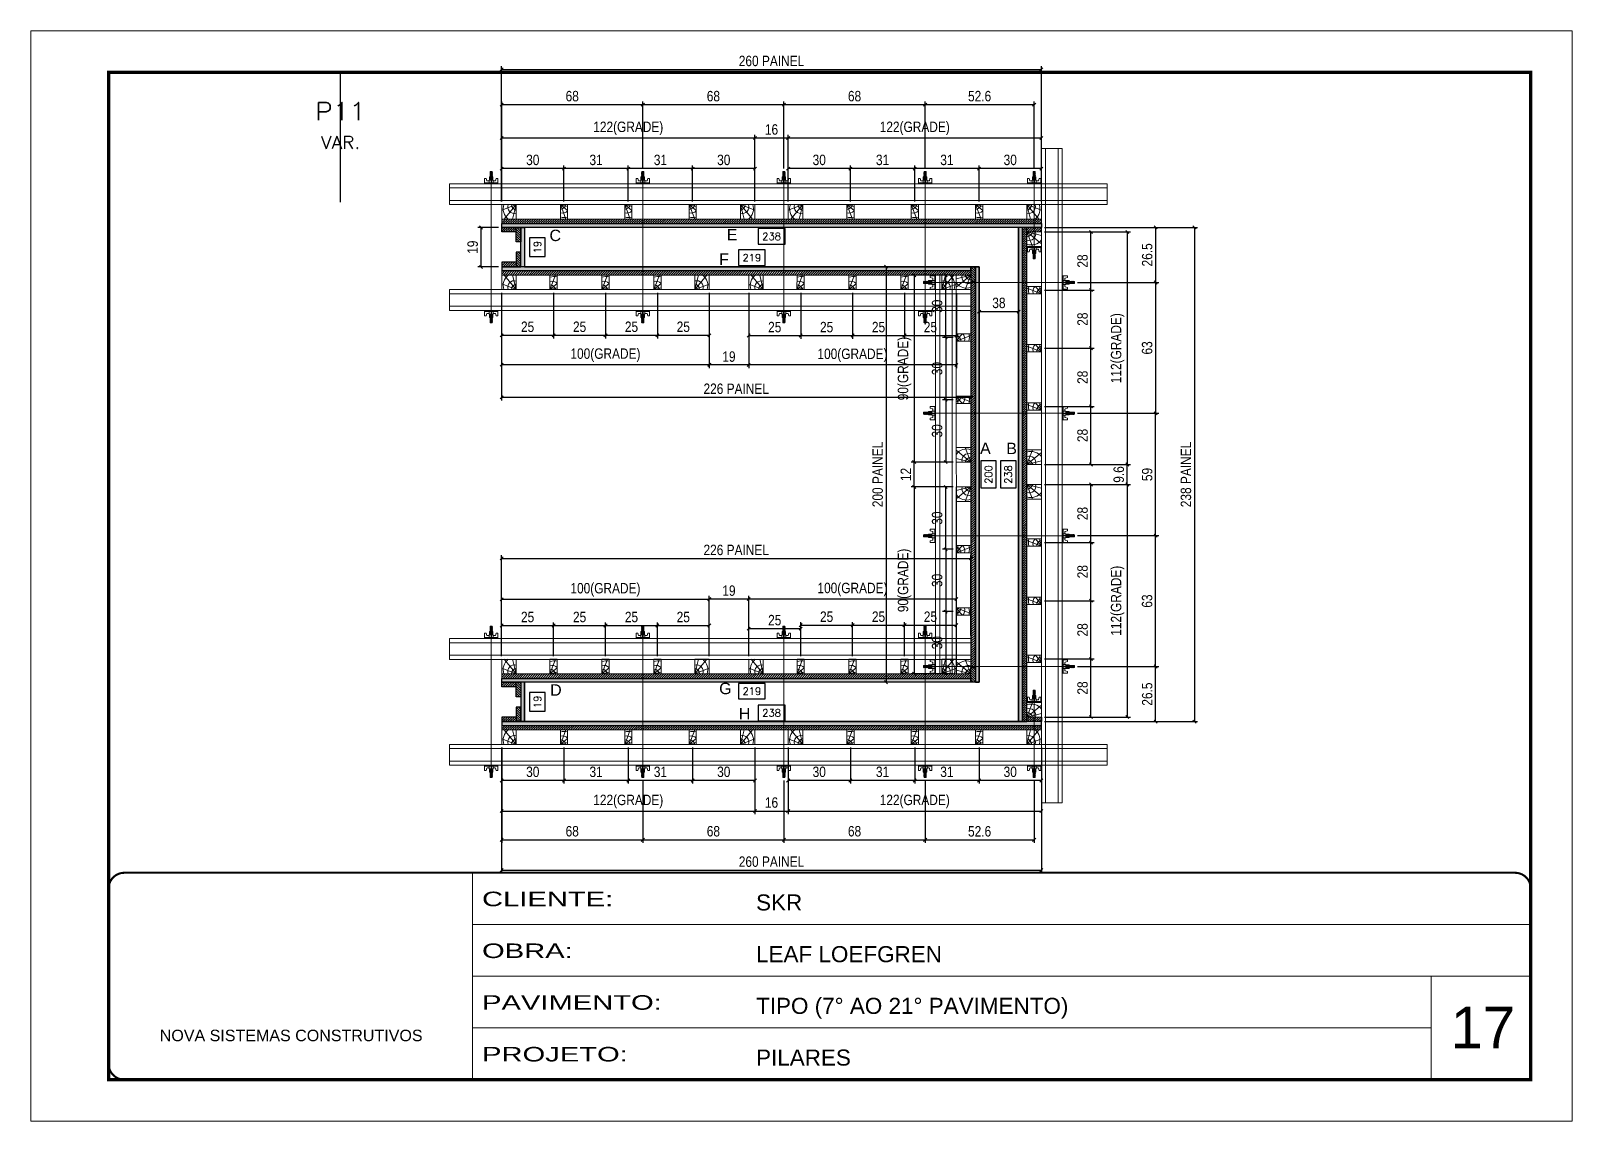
# Model space of a CAD drawing. Extents: x 14400 to 27878, y -21631 to 6985.
# Drawn here: x 14413 to 15898, y 1340 to 2390 of the extents above; entities that cross this region are included whole.
import ezdxf
from ezdxf.enums import TextEntityAlignment as Align

# ---------------------------------------------------------------- set-up
doc = ezdxf.new("R2010")
doc.units = 0
for name, pattern in [('CONTINUO', [0]), ('DASHED', [0.75, 0.5, -0.25]), ('HIDDEN', [0.375, 0.25, -0.125])]:
    doc.linetypes.add(name, pattern=pattern)
for name, color, linetype, lineweight in [('CARIMBO', 255, 'Continuous', 9), ('Folhas', 255, 'Continuous', 9), ('Hachura', 251, 'Continuous', 9), ('Madeira', 126, 'Continuous', 18), ('Perfil Metálico', 224, 'Continuous', 18), ('SARRAFO DE PRESSAO', 251, 'DASHED', 9), ('Texto Seção', 7, 'Continuous', 15)]:
    doc.layers.add(name, color=color, linetype=linetype, lineweight=lineweight)
for name, color, linetype in [('CHAPA', 1, 'Continuous'), ('COTA', 241, 'Continuous'), ('F-PILARES-S', 170, 'Continuous'), ('MEIO_PONT', 93, 'Continuous'), ('SARRAFO', 251, 'Continuous'), ('Texto de Titulo', 7, 'Continuous'), ('Texto Qtd Sarr', 242, 'Continuous'), ('TEXTO_GERAL', 7, 'Continuous')]:
    doc.layers.add(name, color=color, linetype=linetype)
doc.styles.add('ARIAL', font='arial.ttf')
doc.styles.add('COTA TECNICA', font='techl___.ttf', dxfattribs={"height": 10})
doc.styles.add('COTA TECNICA 2X', font='techl___.ttf', dxfattribs={"height": 10})
doc.styles.add('ROMANS', font='romans.shx')
doc.styles.add('Tecnologia', font='')
doc.styles.get('Tecnologia').set_extended_font_data('Forgotten Futurist')
doc.dimstyles.new('PAINEL', dxfattribs={"dimtxt": 10, "dimasz": 3, "dimexe": 3, "dimexo": 3, "dimgap": 3, "dimtad": 1, "dimdec": 1, "dimzin": 12, "dimdsep": 46, "dimtxsty": 'COTA TECNICA', "dimblk1": 'OBLIQUE', "dimblk2": 'OBLIQUE', "dimsah": 1, "dimcen": 0.9, "dimclrd": 4, "dimclre": 4, "dimclrt": 240, "dimadec": 1, "dimazin": 3, "dimtfac": 1, "dimtdec": 1, "dimtmove": 0, "dimatfit": 3, "dimfxl": 1, "dimtolj": 1, "dimtzin": 12, "dimarcsym": 0})
doc.dimstyles.new('SECAO PILAR', dxfattribs={"dimtxt": 10, "dimasz": 3, "dimexe": 3, "dimexo": 3, "dimgap": 3, "dimtad": 1, "dimdec": 1, "dimlfac": 0.5, "dimzin": 12, "dimdsep": 46, "dimtxsty": 'COTA TECNICA 2X', "dimblk1": 'OBLIQUE', "dimblk2": 'OBLIQUE', "dimsah": 1, "dimcen": 0.9, "dimclrd": 256, "dimclre": 256, "dimclrt": 256, "dimadec": 1, "dimazin": 3, "dimtfac": 1, "dimtdec": 1, "dimtmove": 0, "dimatfit": 3, "dimfxl": 1, "dimtolj": 1, "dimtzin": 12, "dimarcsym": 0})
doc.dimstyles.new('SECÇÃO 2', dxfattribs={"dimtxt": 7, "dimasz": 6, "dimexe": 0.18, "dimexo": 2, "dimgap": -4, "dimtad": 3, "dimdec": 1, "dimlfac": 0.5, "dimzin": 12, "dimdsep": 46, "dimtxsty": 'ROMANS', "dimblk": 'ARCHTICK', "dimcen": 0.09, "dimse1": 1, "dimse2": 1, "dimsd1": 1, "dimsd2": 1, "dimclrd": 180, "dimclre": 5, "dimclrt": 1, "dimadec": 0, "dimazin": 3, "dimtfac": 1, "dimtdec": 1, "dimtofl": 0, "dimtmove": 0, "dimatfit": 3, "dimldrblk": 'ARCHTICK', "dimfxl": 1, "dimtolj": 1, "dimtzin": 0, "dimarcsym": 0})
pattern_1 = [(45, (9498.6943, 22537.4475), (-1.12253202, 1.12253202), [])]
pattern_2 = [(135, (-22535.0657, 8779.5912), (-1.12253202, -1.12253202), [])]
pattern_3 = [(45, (7214.9606, 1533.2216), (-1.122532, 1.122532), [])]
pattern_4 = [(315, (23103.3519, -10607.3856), (1.12253202, 1.12253202), [])]

msp = doc.modelspace()

# ---------------------------------------------------------------- texts
at = {"layer": 'CARIMBO', "style": 'ARIAL'}
msp.add_text('17', height=40, dxfattribs=at).set_placement((15781.328, 1410.571))

# ---------------------------------------------------------------- blocks, each defined once
blk = doc.blocks.new('9999999999')
at = {"color": 30, "linetype": 'CONTINUO'}
for p, q in [((98564.6, 34230.2), (98564.6, 34429.4)), ((98564.6, 34379.6), (99584, 34379.6)), ((98564.6, 34329.8), (99488, 34329.8)), ((99584, 34329.8), (99488, 34329.8)), ((99488, 34329.8), (99488, 34230.2)), ((98564.6, 34280), (99488, 34280))]:
    blk.add_line(p, q, dxfattribs=at)
at = {"color": 30, "linetype": 'CONTINUO', "const_width": 2}
blk.add_lwpolyline([(99584, 34230.2), (99584, 34414.4, 0.414214), (99569, 34429.4), (98229, 34429.4, 0.414214), (98214, 34414.4), (98214, 34245.2, 0.414214), (98229, 34230.2), (99584, 34230.2)], format="xyb", dxfattribs=at)
at = {"layer": 'Folhas'}
blk.add_lwpolyline([(98139, 34190.2), (99624, 34190.2), (99624, 35240.2), (98139, 35240.2)], close=True, dxfattribs=at)
at = {"layer": 'Folhas', "color": 30, "const_width": 3}
blk.add_lwpolyline([(98214, 34230.2), (99584, 34230.2), (99584, 35200.2), (98214, 35200.2)], close=True, dxfattribs=at)
at = {"color": 7, "linetype": 'Continuous', "ltscale": 5, "style": 'ARIAL'}
for s, height, p in [('SKR', 15.48, (98837.7, 34393.1)), ('LEAF LOEFGREN', 15.483, (98837.7, 34343.3)), ('TIPO (7° AO 21° PAVIMENTO)', 15.483, (98837.7, 34293.5)), ('NOVA SISTEMAS CONSTRUTIVOS', 11.059, (98263.2, 34267.2)), ('PILARES', 15.48, (98837.7, 34243.7))]:
    blk.add_text(s, height=height, dxfattribs=at).set_placement(p)
at = {"layer": 'Folhas', "color": 7, "style": 'Tecnologia', "width": 1.5}
for s, p in [('CLIENTE:', (98573.7, 34397.2)), ('OBRA:', (98573.7, 34347.3)), ('PAVIMENTO:', (98573.7, 34297.5)), ('PROJETO:', (98573.7, 34247.7))]:
    blk.add_text(s, height=14, dxfattribs=at).set_placement(p)
blk = doc.blocks.new('titulo1')
at = {"layer": 'Defpoints', "color": 252, "linetype": 'HIDDEN', "ltscale": 2}
blk.add_line((0, 0), (0, 125), dxfattribs=at)
at = {"layer": 'Defpoints', "style": 'ROMANS', "oblique": 15}
blk.add_attdef('FOLHA', text='', height=10, dxfattribs=at).set_placement((0, 15.6), align=Align.MIDDLE_CENTER)
at = {"layer": 'Texto Qtd Sarr', "color": 3, "style": 'ROMANS', "oblique": 15}
for tag, height, p in [('TITULO', 17, (0, 71.4)), ('SEÇÃO', 12, (0, 41.5))]:
    blk.add_attdef(tag, text='', height=height, dxfattribs=at).set_placement(p, align=Align.MIDDLE_CENTER)
blk = doc.blocks.new('*D1315')
at = {"layer": 'COTA', "color": 180, "lineweight": -2, "transparency": 16777216}
for p, q in [((23223.6, -159.3), (23197.9, -159.3)), ((23197.9, -159.3), (23197.9, -174.3)), ((23223.6, -174.3), (23223.6, -159.3)), ((23197.9, -174.3), (23223.6, -174.3))]:
    blk.add_line(p, q, dxfattribs=at)
at = {"layer": 'Defpoints', "color": 0, "transparency": 16777216}
for p in [(22991.8, -175.6), (23429.8, -175.6), (22991.8, -178.3)]:
    blk.add_point(p, dxfattribs=at)
at = {"layer": 'COTA', "color": 1, "transparency": 16777216, "insert": (23210.8, -166.8), "char_height": 7, "attachment_point": 5, "style": 'ROMANS'}
blk.add_mtext('\\A1;219', dxfattribs=at)
blk = doc.blocks.new('_ArchTick')
at = {"color": 0, "linetype": 'ByBlock', "const_width": 0.15}
blk.add_lwpolyline([(-0.5, -0.5), (0.5, 0.5)], dxfattribs=at)
blk = doc.blocks.new('*D1316')
at = {"layer": 'COTA', "color": 180, "lineweight": -2, "transparency": 16777216}
for p, q in [((23242.8, -138.8), (23216.8, -138.8)), ((23216.8, -138.8), (23216.8, -153.8)), ((23242.8, -153.8), (23242.8, -138.8)), ((23216.8, -153.8), (23242.8, -153.8))]:
    blk.add_line(p, q, dxfattribs=at)
at = {"layer": 'Defpoints', "color": 0, "transparency": 16777216}
for p in [(22991.8, -137.6), (23467.8, -137.6), (23467.8, -157.8)]:
    blk.add_point(p, dxfattribs=at)
at = {"layer": 'COTA', "color": 1, "transparency": 16777216, "insert": (23229.8, -146.3), "char_height": 7, "attachment_point": 5, "style": 'ROMANS'}
blk.add_mtext('\\A1;238', dxfattribs=at)
blk = doc.blocks.new('*D1317')
at = {"layer": 'COTA', "color": 180, "lineweight": -2, "transparency": 16777216}
for p, q in [((23446.3, -362.6), (23431.3, -362.6)), ((23431.3, -362.6), (23431.3, -388.6)), ((23446.3, -388.6), (23446.3, -362.6)), ((23431.3, -388.6), (23446.3, -388.6))]:
    blk.add_line(p, q, dxfattribs=at)
at = {"layer": 'Defpoints', "color": 0, "transparency": 16777216}
for p in [(23429.8, -175.6), (23429.8, -575.6), (23450.3, -575.6)]:
    blk.add_point(p, dxfattribs=at)
at = {"layer": 'COTA', "color": 1, "transparency": 16777216, "insert": (23438.8, -375.6), "char_height": 7, "attachment_point": 5, "rotation": 90, "style": 'ROMANS'}
blk.add_mtext('\\A1;200', dxfattribs=at)
blk = doc.blocks.new('*D1318')
at = {"layer": 'COTA', "color": 180, "lineweight": -2, "transparency": 16777216}
for p, q in [((23465.3, -362.6), (23450.3, -362.6)), ((23450.3, -362.6), (23450.3, -388.6)), ((23465.3, -388.6), (23465.3, -362.6)), ((23450.3, -388.6), (23465.3, -388.6))]:
    blk.add_line(p, q, dxfattribs=at)
at = {"layer": 'Defpoints', "color": 0, "transparency": 16777216}
for p in [(23467.8, -137.6), (23467.8, -613.6), (23469.3, -613.6)]:
    blk.add_point(p, dxfattribs=at)
at = {"layer": 'COTA', "color": 1, "transparency": 16777216, "insert": (23457.8, -375.6), "char_height": 7, "attachment_point": 5, "rotation": 90, "style": 'ROMANS'}
blk.add_mtext('\\A1;238', dxfattribs=at)
blk = doc.blocks.new('*D1319')
at = {"layer": 'COTA', "color": 180, "lineweight": -2, "transparency": 16777216}
for p, q in [((23242.8, -597.7), (23216.8, -597.7)), ((23216.8, -597.7), (23216.8, -612.7)), ((23242.8, -612.7), (23242.8, -597.7)), ((23216.8, -612.7), (23242.8, -612.7))]:
    blk.add_line(p, q, dxfattribs=at)
at = {"layer": 'Defpoints', "color": 0, "transparency": 16777216}
for p in [(22991.8, -613.6), (23467.8, -613.6), (23467.8, -616.7)]:
    blk.add_point(p, dxfattribs=at)
at = {"layer": 'COTA', "color": 1, "transparency": 16777216, "insert": (23229.8, -605.2), "char_height": 7, "attachment_point": 5, "style": 'ROMANS'}
blk.add_mtext('\\A1;238', dxfattribs=at)
blk = doc.blocks.new('*D1320')
at = {"layer": 'COTA', "color": 180, "lineweight": -2, "transparency": 16777216}
for p, q in [((23223.6, -576.8), (23197.9, -576.8)), ((23197.9, -576.8), (23197.9, -591.8)), ((23223.6, -591.8), (23223.6, -576.8)), ((23197.9, -591.8), (23223.6, -591.8))]:
    blk.add_line(p, q, dxfattribs=at)
at = {"layer": 'Defpoints', "color": 0, "transparency": 16777216}
for p in [(22991.8, -575.6), (23429.8, -575.6), (23429.8, -595.8)]:
    blk.add_point(p, dxfattribs=at)
at = {"layer": 'COTA', "color": 1, "transparency": 16777216, "insert": (23210.8, -584.3), "char_height": 7, "attachment_point": 5, "style": 'ROMANS'}
blk.add_mtext('\\A1;219', dxfattribs=at)
blk = doc.blocks.new('*D1321')
at = {"layer": 'COTA', "color": 180, "lineweight": -2, "transparency": 16777216}
for p, q in [((23011.7, -585.6), (22996.7, -585.6)), ((22996.7, -585.6), (22996.7, -603.6)), ((23011.7, -603.6), (23011.7, -585.6)), ((22996.7, -603.6), (23011.7, -603.6))]:
    blk.add_line(p, q, dxfattribs=at)
at = {"layer": 'Defpoints', "color": 0, "transparency": 16777216}
for p in [(22991.8, -575.6), (22991.8, -613.6), (23015.7, -613.6)]:
    blk.add_point(p, dxfattribs=at)
at = {"layer": 'COTA', "color": 1, "transparency": 16777216, "insert": (23004.2, -594.6), "char_height": 7, "attachment_point": 5, "rotation": 90, "style": 'ROMANS'}
blk.add_mtext('\\A1;19', dxfattribs=at)
blk = doc.blocks.new('*D1322')
at = {"layer": 'COTA', "color": 180, "lineweight": -2, "transparency": 16777216}
for p, q in [((23011.7, -147.6), (22996.7, -147.6)), ((22996.7, -147.6), (22996.7, -165.6)), ((23011.7, -165.6), (23011.7, -147.6)), ((22996.7, -165.6), (23011.7, -165.6))]:
    blk.add_line(p, q, dxfattribs=at)
at = {"layer": 'Defpoints', "color": 0, "transparency": 16777216}
for p in [(22991.8, -137.6), (22991.8, -175.6), (23015.7, -175.6)]:
    blk.add_point(p, dxfattribs=at)
at = {"layer": 'COTA', "color": 1, "transparency": 16777216, "insert": (23004.2, -156.6), "char_height": 7, "attachment_point": 5, "rotation": 90, "style": 'ROMANS'}
blk.add_mtext('\\A1;19', dxfattribs=at)
blk = doc.blocks.new('PONTALETE')
at = {"layer": 'Madeira'}
for q in [(2.71, 7), (7, 5.76), (7, 1.74)]:
    blk.add_line((0, 0), q, dxfattribs=at)
blk.add_lwpolyline([(0, 0), (7, 0), (7, 7), (0, 7)], close=True, dxfattribs=at)
for centre, radius, start, end in [((2.04, 0.06), 6.23, 37.28179, 109.09128), ((1.09, 0.9), 3.19, 343.60304, 109.98471), ((-0.21, -0.78), 3.09, 14.63219, 86.0383)]:
    blk.add_arc(centre, radius, start, end, dxfattribs=at)
blk = doc.blocks.new('MEIO PONTALETE')
at = {"layer": 'Madeira'}
for q in [(2.71, 7), (3.5, 2.88), (3.5, 0.87)]:
    blk.add_line((0, 0), q, dxfattribs=at)
blk.add_lwpolyline([(0, 0), (3.5, 0), (3.5, 7), (0, 7)], close=True, dxfattribs=at)
for centre, radius, start, end in [((2.04, 0.06), 6.23, 76.44987, 109.09128), ((1.09, 0.9), 3.19, 40.90626, 109.98471), ((-0.21, -0.78), 3.09, 14.63219, 86.0383)]:
    blk.add_arc(centre, radius, start, end, dxfattribs=at)
blk = doc.blocks.new('_Oblique')
at = {"color": 0, "linetype": 'ByBlock', "lineweight": -2}
blk.add_line((-0.5, -0.5), (0.5, 0.5), dxfattribs=at)
blk = doc.blocks.new('*D1323')
at = {"layer": 'COTA', "lineweight": -2, "transparency": 16777216}
for p, q in [((23492.8, -366), (23575.5, -366)), ((23572.5, -385.2), (23572.5, -366)), ((23492.8, -385.2), (23575.5, -385.2))]:
    blk.add_line(p, q, dxfattribs=at)
at = {"layer": 'Defpoints', "color": 0, "transparency": 16777216}
for p in [(23489.8, -366), (23572.5, -366), (23489.8, -385.2)]:
    blk.add_point(p, dxfattribs=at)
at = {"layer": 'COTA', "lineweight": -2, "transparency": 16777216, "xscale": 3, "yscale": 3, "zscale": 3}
for p, rotation in [((23572.5, -366), 90), ((23572.5, -385.2), 270)]:
    blk.add_blockref('_Oblique', p, dxfattribs=dict(at, rotation=rotation))
at = {"layer": 'COTA', "transparency": 16777216, "insert": (23564.3, -375.6), "char_height": 10, "attachment_point": 5, "rotation": 90, "style": 'COTA TECNICA 2X'}
blk.add_mtext('\\A1;9.6', dxfattribs=at)
blk = doc.blocks.new('*D1324')
at = {"layer": 'COTA', "lineweight": -2, "transparency": 16777216}
for p, q in [((22969.7, -200.6), (22969.7, -304.2)), ((23421.8, -220.6), (23421.8, -304.2)), ((22969.7, -301.2), (23421.8, -301.2))]:
    blk.add_line(p, q, dxfattribs=at)
at = {"layer": 'Defpoints', "color": 0, "transparency": 16777216}
for p in [(22969.7, -197.6), (23421.8, -217.6), (23421.8, -301.2)]:
    blk.add_point(p, dxfattribs=at)
at = {"layer": 'COTA', "lineweight": -2, "transparency": 16777216, "xscale": 3, "yscale": 3, "zscale": 3, "rotation": 180}
blk.add_blockref('_Oblique', (22969.7, -301.2), dxfattribs=at)
at = {"layer": 'COTA', "lineweight": -2, "transparency": 16777216, "xscale": 3, "yscale": 3, "zscale": 3}
blk.add_blockref('_Oblique', (23421.8, -301.2), dxfattribs=at)
at = {"layer": 'COTA', "transparency": 16777216, "insert": (23195.7, -293.1), "char_height": 10, "attachment_point": 5, "style": 'COTA TECNICA 2X'}
blk.add_mtext('\\A1;226 PAINEL', dxfattribs=at)
blk = doc.blocks.new('*D1325')
at = {"layer": 'COTA', "lineweight": -2, "transparency": 16777216}
for p, q in [((22969.7, -200.6), (22969.7, -244.5)), ((23019.8, -200.6), (23019.8, -244.5)), ((22969.7, -241.5), (23019.8, -241.5))]:
    blk.add_line(p, q, dxfattribs=at)
at = {"layer": 'Defpoints', "color": 0, "transparency": 16777216}
for p in [(22969.7, -197.6), (23019.8, -197.6), (23019.8, -241.5)]:
    blk.add_point(p, dxfattribs=at)
at = {"layer": 'COTA', "lineweight": -2, "transparency": 16777216, "xscale": 3, "yscale": 3, "zscale": 3, "rotation": 180}
blk.add_blockref('_Oblique', (22969.7, -241.5), dxfattribs=at)
at = {"layer": 'COTA', "lineweight": -2, "transparency": 16777216, "xscale": 3, "yscale": 3, "zscale": 3}
blk.add_blockref('_Oblique', (23019.8, -241.5), dxfattribs=at)
at = {"layer": 'COTA', "transparency": 16777216, "insert": (22994.7, -233.4), "char_height": 10, "attachment_point": 5, "style": 'COTA TECNICA 2X'}
blk.add_mtext('\\A1;25', dxfattribs=at)
blk = doc.blocks.new('*D1326')
at = {"layer": 'COTA', "lineweight": -2, "transparency": 16777216}
for p, q in [((23019.8, -200.6), (23019.8, -244.5)), ((23069.8, -200.6), (23069.8, -244.5)), ((23019.8, -241.5), (23069.8, -241.5))]:
    blk.add_line(p, q, dxfattribs=at)
at = {"layer": 'Defpoints', "color": 0, "transparency": 16777216}
for p in [(23019.8, -197.6), (23069.8, -197.6), (23069.8, -241.5)]:
    blk.add_point(p, dxfattribs=at)
at = {"layer": 'COTA', "lineweight": -2, "transparency": 16777216, "xscale": 3, "yscale": 3, "zscale": 3, "rotation": 180}
blk.add_blockref('_Oblique', (23019.8, -241.5), dxfattribs=at)
at = {"layer": 'COTA', "lineweight": -2, "transparency": 16777216, "xscale": 3, "yscale": 3, "zscale": 3}
blk.add_blockref('_Oblique', (23069.8, -241.5), dxfattribs=at)
at = {"layer": 'COTA', "transparency": 16777216, "insert": (23044.8, -233.4), "char_height": 10, "attachment_point": 5, "style": 'COTA TECNICA 2X'}
blk.add_mtext('\\A1;25', dxfattribs=at)
blk = doc.blocks.new('*D1327')
at = {"layer": 'COTA', "lineweight": -2, "transparency": 16777216}
for p, q in [((23069.8, -200.6), (23069.8, -244.5)), ((23119.8, -200.6), (23119.8, -244.5)), ((23069.8, -241.5), (23119.8, -241.5))]:
    blk.add_line(p, q, dxfattribs=at)
at = {"layer": 'Defpoints', "color": 0, "transparency": 16777216}
for p in [(23069.8, -197.6), (23119.8, -197.6), (23119.8, -241.5)]:
    blk.add_point(p, dxfattribs=at)
at = {"layer": 'COTA', "lineweight": -2, "transparency": 16777216, "xscale": 3, "yscale": 3, "zscale": 3, "rotation": 180}
blk.add_blockref('_Oblique', (23069.8, -241.5), dxfattribs=at)
at = {"layer": 'COTA', "lineweight": -2, "transparency": 16777216, "xscale": 3, "yscale": 3, "zscale": 3}
blk.add_blockref('_Oblique', (23119.8, -241.5), dxfattribs=at)
at = {"layer": 'COTA', "transparency": 16777216, "insert": (23094.8, -233.4), "char_height": 10, "attachment_point": 5, "style": 'COTA TECNICA 2X'}
blk.add_mtext('\\A1;25', dxfattribs=at)
blk = doc.blocks.new('*D1328')
at = {"layer": 'COTA', "lineweight": -2, "transparency": 16777216}
for p, q in [((22969.7, -200.6), (22969.7, -272.9)), ((23169.7, -200.6), (23169.7, -272.9)), ((23169.7, -269.9), (22969.7, -269.9))]:
    blk.add_line(p, q, dxfattribs=at)
at = {"layer": 'Defpoints', "color": 0, "transparency": 16777216}
for p in [(22969.7, -197.6), (23169.7, -197.6), (22969.7, -269.9)]:
    blk.add_point(p, dxfattribs=at)
at = {"layer": 'COTA', "lineweight": -2, "transparency": 16777216, "xscale": 3, "yscale": 3, "zscale": 3, "rotation": 180}
blk.add_blockref('_Oblique', (22969.7, -269.9), dxfattribs=at)
at = {"layer": 'COTA', "lineweight": -2, "transparency": 16777216, "xscale": 3, "yscale": 3, "zscale": 3}
blk.add_blockref('_Oblique', (23169.7, -269.9), dxfattribs=at)
at = {"layer": 'COTA', "transparency": 16777216, "insert": (23069.7, -260.7), "char_height": 10, "attachment_point": 5, "style": 'COTA TECNICA 2X'}
blk.add_mtext('\\A1;100(GRADE)', dxfattribs=at)
blk = doc.blocks.new('*D1329')
at = {"layer": 'COTA', "lineweight": -2, "transparency": 16777216}
for p, q in [((23119.8, -200.6), (23119.8, -244.5)), ((23169.7, -200.6), (23169.7, -244.5)), ((23119.8, -241.5), (23169.7, -241.5))]:
    blk.add_line(p, q, dxfattribs=at)
at = {"layer": 'Defpoints', "color": 0, "transparency": 16777216}
for p in [(23119.8, -197.6), (23169.7, -197.6), (23169.7, -241.5)]:
    blk.add_point(p, dxfattribs=at)
at = {"layer": 'COTA', "lineweight": -2, "transparency": 16777216, "xscale": 3, "yscale": 3, "zscale": 3, "rotation": 180}
blk.add_blockref('_Oblique', (23119.8, -241.5), dxfattribs=at)
at = {"layer": 'COTA', "lineweight": -2, "transparency": 16777216, "xscale": 3, "yscale": 3, "zscale": 3}
blk.add_blockref('_Oblique', (23169.7, -241.5), dxfattribs=at)
at = {"layer": 'COTA', "transparency": 16777216, "insert": (23144.7, -233.4), "char_height": 10, "attachment_point": 5, "style": 'COTA TECNICA 2X'}
blk.add_mtext('\\A1;25', dxfattribs=at)
blk = doc.blocks.new('*D1330')
at = {"layer": 'COTA', "lineweight": -2, "transparency": 16777216}
for p, q in [((23207.7, -200.8), (23207.7, -244.8)), ((23257.8, -200.8), (23257.8, -244.8)), ((23207.7, -241.8), (23257.8, -241.8))]:
    blk.add_line(p, q, dxfattribs=at)
at = {"layer": 'Defpoints', "color": 0, "transparency": 16777216}
for p in [(23207.7, -197.8), (23257.8, -197.8), (23257.8, -241.8)]:
    blk.add_point(p, dxfattribs=at)
at = {"layer": 'COTA', "lineweight": -2, "transparency": 16777216, "xscale": 3, "yscale": 3, "zscale": 3, "rotation": 180}
blk.add_blockref('_Oblique', (23207.7, -241.8), dxfattribs=at)
at = {"layer": 'COTA', "lineweight": -2, "transparency": 16777216, "xscale": 3, "yscale": 3, "zscale": 3}
blk.add_blockref('_Oblique', (23257.8, -241.8), dxfattribs=at)
at = {"layer": 'COTA', "transparency": 16777216, "insert": (23232.8, -233.7), "char_height": 10, "attachment_point": 5, "style": 'COTA TECNICA 2X'}
blk.add_mtext('\\A1;25', dxfattribs=at)
blk = doc.blocks.new('*D1331')
at = {"layer": 'COTA', "lineweight": -2, "transparency": 16777216}
for p, q in [((23257.8, -200.8), (23257.8, -244.8)), ((23307.8, -200.8), (23307.8, -244.8)), ((23257.8, -241.8), (23307.8, -241.8))]:
    blk.add_line(p, q, dxfattribs=at)
at = {"layer": 'Defpoints', "color": 0, "transparency": 16777216}
for p in [(23257.8, -197.8), (23307.8, -197.8), (23307.8, -241.8)]:
    blk.add_point(p, dxfattribs=at)
at = {"layer": 'COTA', "lineweight": -2, "transparency": 16777216, "xscale": 3, "yscale": 3, "zscale": 3, "rotation": 180}
blk.add_blockref('_Oblique', (23257.8, -241.8), dxfattribs=at)
at = {"layer": 'COTA', "lineweight": -2, "transparency": 16777216, "xscale": 3, "yscale": 3, "zscale": 3}
blk.add_blockref('_Oblique', (23307.8, -241.8), dxfattribs=at)
at = {"layer": 'COTA', "transparency": 16777216, "insert": (23282.8, -233.7), "char_height": 10, "attachment_point": 5, "style": 'COTA TECNICA 2X'}
blk.add_mtext('\\A1;25', dxfattribs=at)
blk = doc.blocks.new('*D1332')
at = {"layer": 'COTA', "lineweight": -2, "transparency": 16777216}
for p, q in [((23307.8, -200.8), (23307.8, -244.8)), ((23357.8, -200.8), (23357.8, -244.8)), ((23307.8, -241.8), (23357.8, -241.8))]:
    blk.add_line(p, q, dxfattribs=at)
at = {"layer": 'Defpoints', "color": 0, "transparency": 16777216}
for p in [(23307.8, -197.8), (23357.8, -197.8), (23357.8, -241.8)]:
    blk.add_point(p, dxfattribs=at)
at = {"layer": 'COTA', "lineweight": -2, "transparency": 16777216, "xscale": 3, "yscale": 3, "zscale": 3, "rotation": 180}
blk.add_blockref('_Oblique', (23307.8, -241.8), dxfattribs=at)
at = {"layer": 'COTA', "lineweight": -2, "transparency": 16777216, "xscale": 3, "yscale": 3, "zscale": 3}
blk.add_blockref('_Oblique', (23357.8, -241.8), dxfattribs=at)
at = {"layer": 'COTA', "transparency": 16777216, "insert": (23332.8, -233.7), "char_height": 10, "attachment_point": 5, "style": 'COTA TECNICA 2X'}
blk.add_mtext('\\A1;25', dxfattribs=at)
blk = doc.blocks.new('*D1333')
at = {"layer": 'COTA', "lineweight": -2, "transparency": 16777216}
for p, q in [((23207.7, -200.8), (23207.7, -273.1)), ((23407.8, -200.9), (23407.8, -273.1)), ((23407.8, -270.1), (23207.7, -270.1))]:
    blk.add_line(p, q, dxfattribs=at)
at = {"layer": 'Defpoints', "color": 0, "transparency": 16777216}
for p in [(23207.7, -197.8), (23407.8, -197.9), (23207.7, -270.1)]:
    blk.add_point(p, dxfattribs=at)
at = {"layer": 'COTA', "lineweight": -2, "transparency": 16777216, "xscale": 3, "yscale": 3, "zscale": 3, "rotation": 180}
blk.add_blockref('_Oblique', (23207.7, -270.1), dxfattribs=at)
at = {"layer": 'COTA', "lineweight": -2, "transparency": 16777216, "xscale": 3, "yscale": 3, "zscale": 3}
blk.add_blockref('_Oblique', (23407.8, -270.1), dxfattribs=at)
at = {"layer": 'COTA', "transparency": 16777216, "insert": (23307.7, -260.9), "char_height": 10, "attachment_point": 5, "style": 'COTA TECNICA 2X'}
blk.add_mtext('\\A1;100(GRADE)', dxfattribs=at)
blk = doc.blocks.new('*D1334')
at = {"layer": 'COTA', "lineweight": -2, "transparency": 16777216}
for p, q in [((23357.8, -200.8), (23357.8, -244.8)), ((23407.8, -200.9), (23407.8, -244.8)), ((23357.8, -241.8), (23407.8, -241.8))]:
    blk.add_line(p, q, dxfattribs=at)
at = {"layer": 'Defpoints', "color": 0, "transparency": 16777216}
for p in [(23357.8, -197.8), (23407.8, -197.9), (23407.8, -241.8)]:
    blk.add_point(p, dxfattribs=at)
at = {"layer": 'COTA', "lineweight": -2, "transparency": 16777216, "xscale": 3, "yscale": 3, "zscale": 3, "rotation": 180}
blk.add_blockref('_Oblique', (23357.8, -241.8), dxfattribs=at)
at = {"layer": 'COTA', "lineweight": -2, "transparency": 16777216, "xscale": 3, "yscale": 3, "zscale": 3}
blk.add_blockref('_Oblique', (23407.8, -241.8), dxfattribs=at)
at = {"layer": 'COTA', "transparency": 16777216, "insert": (23382.8, -233.7), "char_height": 10, "attachment_point": 5, "style": 'COTA TECNICA 2X'}
blk.add_mtext('\\A1;25', dxfattribs=at)
blk = doc.blocks.new('*D1335')
at = {"layer": 'COTA', "lineweight": -2, "transparency": 16777216}
for p, q in [((23169.7, -200.6), (23169.7, -273.1)), ((23207.7, -200.6), (23207.7, -273.1)), ((23207.7, -270.1), (23169.7, -270.1))]:
    blk.add_line(p, q, dxfattribs=at)
at = {"layer": 'Defpoints', "color": 0, "transparency": 16777216}
for p in [(23169.7, -197.6), (23207.7, -197.6), (23169.7, -270.1)]:
    blk.add_point(p, dxfattribs=at)
at = {"layer": 'COTA', "lineweight": -2, "transparency": 16777216, "xscale": 3, "yscale": 3, "zscale": 3, "rotation": 180}
blk.add_blockref('_Oblique', (23169.7, -270.1), dxfattribs=at)
at = {"layer": 'COTA', "lineweight": -2, "transparency": 16777216, "xscale": 3, "yscale": 3, "zscale": 3}
blk.add_blockref('_Oblique', (23207.7, -270.1), dxfattribs=at)
at = {"layer": 'COTA', "transparency": 16777216, "insert": (23188.7, -262.1), "char_height": 10, "attachment_point": 5, "style": 'COTA TECNICA 2X'}
blk.add_mtext('\\A1;19', dxfattribs=at)
blk = doc.blocks.new('*D1336')
at = {"layer": 'COTA', "lineweight": -2, "transparency": 16777216}
for p, q in [((23153.7, -112.7), (23153.7, -78)), ((23213.7, -81), (23153.7, -81)), ((23213.7, -112.7), (23213.7, -78))]:
    blk.add_line(p, q, dxfattribs=at)
at = {"layer": 'Defpoints', "color": 0, "transparency": 16777216}
for p in [(23153.7, -81), (23153.7, -115.7), (23213.7, -115.7)]:
    blk.add_point(p, dxfattribs=at)
at = {"layer": 'COTA', "lineweight": -2, "transparency": 16777216, "xscale": 3, "yscale": 3, "zscale": 3, "rotation": 180}
blk.add_blockref('_Oblique', (23153.7, -81), dxfattribs=at)
at = {"layer": 'COTA', "lineweight": -2, "transparency": 16777216, "xscale": 3, "yscale": 3, "zscale": 3}
blk.add_blockref('_Oblique', (23213.7, -81), dxfattribs=at)
at = {"layer": 'COTA', "transparency": 16777216, "insert": (23183.7, -72.7), "char_height": 10, "attachment_point": 5, "style": 'COTA TECNICA 2X'}
blk.add_mtext('\\A1;30', dxfattribs=at)
blk = doc.blocks.new('*D1337')
at = {"layer": 'COTA', "lineweight": -2, "transparency": 16777216}
for p, q in [((22969.7, -112.7), (22969.7, -48.5)), ((22969.7, -51.5), (23213.7, -51.5)), ((23213.7, -112.7), (23213.7, -48.5))]:
    blk.add_line(p, q, dxfattribs=at)
at = {"layer": 'Defpoints', "color": 0, "transparency": 16777216}
for p in [(23213.7, -51.5), (22969.7, -115.7), (23213.7, -115.7)]:
    blk.add_point(p, dxfattribs=at)
at = {"layer": 'COTA', "lineweight": -2, "transparency": 16777216, "xscale": 3, "yscale": 3, "zscale": 3, "rotation": 180}
blk.add_blockref('_Oblique', (22969.7, -51.5), dxfattribs=at)
at = {"layer": 'COTA', "lineweight": -2, "transparency": 16777216, "xscale": 3, "yscale": 3, "zscale": 3}
blk.add_blockref('_Oblique', (23213.7, -51.5), dxfattribs=at)
at = {"layer": 'COTA', "transparency": 16777216, "insert": (23091.7, -42.3), "char_height": 10, "attachment_point": 5, "style": 'COTA TECNICA 2X'}
blk.add_mtext('\\A1;122(GRADE)', dxfattribs=at)
blk = doc.blocks.new('*D1338')
at = {"layer": 'COTA', "lineweight": -2, "transparency": 16777216}
for p, q in [((23091.7, -112.7), (23091.7, -78)), ((23153.7, -81), (23091.7, -81)), ((23153.7, -112.7), (23153.7, -78))]:
    blk.add_line(p, q, dxfattribs=at)
at = {"layer": 'Defpoints', "color": 0, "transparency": 16777216}
for p in [(23091.7, -81), (23091.7, -115.7), (23153.7, -115.7)]:
    blk.add_point(p, dxfattribs=at)
at = {"layer": 'COTA', "lineweight": -2, "transparency": 16777216, "xscale": 3, "yscale": 3, "zscale": 3, "rotation": 180}
blk.add_blockref('_Oblique', (23091.7, -81), dxfattribs=at)
at = {"layer": 'COTA', "lineweight": -2, "transparency": 16777216, "xscale": 3, "yscale": 3, "zscale": 3}
blk.add_blockref('_Oblique', (23153.7, -81), dxfattribs=at)
at = {"layer": 'COTA', "transparency": 16777216, "insert": (23122.7, -72.7), "char_height": 10, "attachment_point": 5, "style": 'COTA TECNICA 2X'}
blk.add_mtext('\\A1;31', dxfattribs=at)
blk = doc.blocks.new('*D1339')
at = {"layer": 'COTA', "lineweight": -2, "transparency": 16777216}
for p, q in [((23029.7, -112.7), (23029.7, -78)), ((23091.7, -81), (23029.7, -81)), ((23091.7, -112.7), (23091.7, -78))]:
    blk.add_line(p, q, dxfattribs=at)
at = {"layer": 'Defpoints', "color": 0, "transparency": 16777216}
for p in [(23029.7, -81), (23029.7, -115.7), (23091.7, -115.7)]:
    blk.add_point(p, dxfattribs=at)
at = {"layer": 'COTA', "lineweight": -2, "transparency": 16777216, "xscale": 3, "yscale": 3, "zscale": 3, "rotation": 180}
blk.add_blockref('_Oblique', (23029.7, -81), dxfattribs=at)
at = {"layer": 'COTA', "lineweight": -2, "transparency": 16777216, "xscale": 3, "yscale": 3, "zscale": 3}
blk.add_blockref('_Oblique', (23091.7, -81), dxfattribs=at)
at = {"layer": 'COTA', "transparency": 16777216, "insert": (23060.7, -72.7), "char_height": 10, "attachment_point": 5, "style": 'COTA TECNICA 2X'}
blk.add_mtext('\\A1;31', dxfattribs=at)
blk = doc.blocks.new('*D1340')
at = {"layer": 'COTA', "lineweight": -2, "transparency": 16777216}
for p, q in [((22969.7, -112.7), (22969.7, -78)), ((23029.7, -81), (22969.7, -81)), ((23029.7, -112.7), (23029.7, -78))]:
    blk.add_line(p, q, dxfattribs=at)
at = {"layer": 'Defpoints', "color": 0, "transparency": 16777216}
for p in [(22969.7, -81), (22969.7, -115.7), (23029.7, -115.7)]:
    blk.add_point(p, dxfattribs=at)
at = {"layer": 'COTA', "lineweight": -2, "transparency": 16777216, "xscale": 3, "yscale": 3, "zscale": 3, "rotation": 180}
blk.add_blockref('_Oblique', (22969.7, -81), dxfattribs=at)
at = {"layer": 'COTA', "lineweight": -2, "transparency": 16777216, "xscale": 3, "yscale": 3, "zscale": 3}
blk.add_blockref('_Oblique', (23029.7, -81), dxfattribs=at)
at = {"layer": 'COTA', "transparency": 16777216, "insert": (22999.7, -72.7), "char_height": 10, "attachment_point": 5, "style": 'COTA TECNICA 2X'}
blk.add_mtext('\\A1;30', dxfattribs=at)
blk = doc.blocks.new('C')
at = {"layer": 'Hachura', "color": 0}
for p, q in [((0, 3.22), (0, -3.22)), ((0.45, 3.22), (0, 3.22)), ((0.46, 3.16), (0, 3.16)), ((0.46, 3.05), (0, 3.05)), ((0.46, 2.88), (0, 2.88)), ((0, 2.75), (0, -1.16)), ((0.46, 2.65), (0, 2.65)), ((0.46, 2.23), (0, 2.23)), ((0.46, 1.51), (0, 1.51)), ((0.39, 0.49), (0.17, 0.49)), ((0.45, -3.23), (0.45, 3.22)), ((0.45, 3.22), (2.58, 3.22)), ((1.74, 0.97), (0.45, 0.97)), ((1.45, 0.1), (0.45, 0.1)), ((1.35, 1.94), (1.35, 0.96)), ((2.58, 2.39), (1.47, 2.09)), ((1.74, -0.97), (1.74, 0.97)), ((1.74, 0.97), (1.74, 0.84)), ((1.74, 0.97), (1.74, 0.84)), ((1.74, 0.84), (3.35, 0.84)), ((3.35, 0.45), (1.74, 0.45)), ((2.58, 3.22), (2.58, 2.39)), ((3.32, 0.84), (3.32, -0.84)), ((3.35, 0.84), (3.35, -0.84)), ((3.68, 0.45), (3.35, 0.45)), ((3.84, -0.52), (3.35, 0.45)), ((3.35, 0.06), (3.67, -0.57)), ((3.68, 0.45), (4.16, -0.52)), ((3.72, 0.5), (4.25, -0.57)), ((4.37, -0.55), (3.83, 0.53)), ((4.15, 0.45), (3.93, 0.45)), ((4.42, -0.52), (3.93, 0.45)), ((4.15, 0.45), (4.26, 0.45)), ((4.26, 0.45), (4.74, -0.52)), ((4.3, 0.5), (4.83, -0.57)), ((4.95, -0.55), (4.41, 0.53)), ((4.51, 0.45), (4.84, 0.45)), ((5, -0.52), (4.51, 0.45)), ((4.84, 0.45), (5.32, -0.52)), ((4.88, 0.5), (5.41, -0.57)), ((5.53, -0.55), (4.99, 0.53)), ((5.58, -0.52), (5.09, 0.45)), ((5.42, 0.45), (5.09, 0.45)), ((5.58, -0.52), (5.09, 0.45)), ((5.42, 0.45), (5.74, -0.19)), ((5.46, 0.5), (5.74, -0.07)), ((5.74, 0.19), (5.57, 0.53)), ((5.74, 0.32), (5.68, 0.45)), ((5.68, 0.45), (5.74, 0.45)), ((5.74, 0.45), (5.9, 0.29)), ((5.74, 0.45), (5.74, -0.52)), ((5.9, -0.36), (5.9, 0.29)), ((0.45, 0), (0, 0)), ((0.46, -1.52), (0, -1.52)), ((0.46, -2.23), (0, -2.23)), ((0.46, -2.65), (0, -2.65)), ((0.46, -2.88), (0, -2.88)), ((0.46, -3.05), (0, -3.05)), ((0.46, -3.16), (0, -3.16)), ((0, -3.22), (2.57, -3.22)), ((0.08, -0.48), (0.29, -0.48)), ((0.29, -0.48), (0.4, -0.48)), ((0.45, 0), (0.45, -0.97)), ((0.45, -0.16), (1.45, -0.16)), ((0.45, -0.65), (0.45, -0.32)), ((0.45, -3.23), (0.45, -0.65)), ((0.45, -0.97), (1.74, -0.97)), ((1.35, -1.94), (1.35, -0.97)), ((2.58, -2.39), (1.47, -2.1)), ((3.35, -0.32), (1.74, -0.32)), ((3.35, -0.84), (1.74, -0.84)), ((2.58, -3.23), (2.58, -2.39)), ((3.35, -0.07), (3.58, -0.52)), ((3.35, -0.52), (3.58, -0.52)), ((3.84, -0.52), (4.16, -0.52)), ((4.42, -0.52), (4.74, -0.52)), ((4.63, -0.52), (4.74, -0.52)), ((5, -0.52), (5.32, -0.52)), ((5.58, -0.52), (5.74, -0.52)), ((5.74, -0.52), (5.9, -0.36)), ((5.74, -0.52), (5.74, -0.52))]:
    blk.add_line(p, q, dxfattribs=at)
for centre, radius, start, end in [((1.52, 1.94), 0.161, 104.74356, 180), ((1.44, -0.03), 0.129, 272.69497, 87.30503), ((3.81, 0.39), 0.143, 25.56881, 154.43119), ((4.39, 0.39), 0.143, 25.56881, 154.43119), ((4.97, 0.39), 0.143, 25.56881, 154.43119), ((5.55, 0.39), 0.143, 25.56881, 154.43119), ((0.17, -0.37), 0.174, 221.74404, 317.85924), ((1.52, -1.94), 0.161, 180, 255.25644), ((3.71, -0.4), 0.174, 222.14076, 318.25596), ((4.29, -0.4), 0.174, 222.14076, 318.25596), ((4.87, -0.4), 0.174, 222.14076, 318.25596), ((5.45, -0.4), 0.174, 222.14076, 318.25596), ((5.61, -0.4), 0.174, 317.85924, 318.25596)]:
    blk.add_arc(centre, radius, start, end, dxfattribs=at)
blk = doc.blocks.new('*D1341')
at = {"layer": 'COTA', "lineweight": -2, "transparency": 16777216}
for p, q in [((22966.7, -137.7), (22946.9, -137.7)), ((22949.9, -175.7), (22949.9, -137.7)), ((22966.7, -175.7), (22946.9, -175.7))]:
    blk.add_line(p, q, dxfattribs=at)
at = {"layer": 'Defpoints', "color": 0, "transparency": 16777216}
for p in [(22949.9, -137.7), (22969.7, -137.7), (22969.7, -175.7)]:
    blk.add_point(p, dxfattribs=at)
at = {"layer": 'COTA', "lineweight": -2, "transparency": 16777216, "xscale": 3, "yscale": 3, "zscale": 3}
for p, rotation in [((22949.9, -137.7), 90), ((22949.9, -175.7), 270)]:
    blk.add_blockref('_Oblique', p, dxfattribs=dict(at, rotation=rotation))
at = {"layer": 'COTA', "transparency": 16777216, "insert": (22941.8, -156.7), "char_height": 10, "attachment_point": 5, "rotation": 90, "style": 'COTA TECNICA 2X'}
blk.add_mtext('\\A1;19', dxfattribs=at)
blk = doc.blocks.new('*D1342')
at = {"layer": 'COTA', "lineweight": -2, "transparency": 16777216}
for p, q in [((23429.7, -112.7), (23429.7, -78)), ((23489.7, -81), (23429.7, -81)), ((23489.7, -112.7), (23489.7, -78))]:
    blk.add_line(p, q, dxfattribs=at)
at = {"layer": 'Defpoints', "color": 0, "transparency": 16777216}
for p in [(23429.7, -81), (23429.7, -115.7), (23489.7, -115.7)]:
    blk.add_point(p, dxfattribs=at)
at = {"layer": 'COTA', "lineweight": -2, "transparency": 16777216, "xscale": 3, "yscale": 3, "zscale": 3, "rotation": 180}
blk.add_blockref('_Oblique', (23429.7, -81), dxfattribs=at)
at = {"layer": 'COTA', "lineweight": -2, "transparency": 16777216, "xscale": 3, "yscale": 3, "zscale": 3}
blk.add_blockref('_Oblique', (23489.7, -81), dxfattribs=at)
at = {"layer": 'COTA', "transparency": 16777216, "insert": (23459.7, -72.7), "char_height": 10, "attachment_point": 5, "style": 'COTA TECNICA 2X'}
blk.add_mtext('\\A1;30', dxfattribs=at)
blk = doc.blocks.new('*D1343')
at = {"layer": 'COTA', "lineweight": -2, "transparency": 16777216}
for p, q in [((23245.7, -112.7), (23245.7, -48.5)), ((23245.7, -51.5), (23489.7, -51.5)), ((23489.7, -112.7), (23489.7, -48.5))]:
    blk.add_line(p, q, dxfattribs=at)
at = {"layer": 'Defpoints', "color": 0, "transparency": 16777216}
for p in [(23489.7, -51.5), (23245.7, -115.7), (23489.7, -115.7)]:
    blk.add_point(p, dxfattribs=at)
at = {"layer": 'COTA', "lineweight": -2, "transparency": 16777216, "xscale": 3, "yscale": 3, "zscale": 3, "rotation": 180}
blk.add_blockref('_Oblique', (23245.7, -51.5), dxfattribs=at)
at = {"layer": 'COTA', "lineweight": -2, "transparency": 16777216, "xscale": 3, "yscale": 3, "zscale": 3}
blk.add_blockref('_Oblique', (23489.7, -51.5), dxfattribs=at)
at = {"layer": 'COTA', "transparency": 16777216, "insert": (23367.7, -42.3), "char_height": 10, "attachment_point": 5, "style": 'COTA TECNICA 2X'}
blk.add_mtext('\\A1;122(GRADE)', dxfattribs=at)
blk = doc.blocks.new('*D1344')
at = {"layer": 'COTA', "lineweight": -2, "transparency": 16777216}
for p, q in [((23367.7, -112.7), (23367.7, -78)), ((23429.7, -81), (23367.7, -81)), ((23429.7, -112.7), (23429.7, -78))]:
    blk.add_line(p, q, dxfattribs=at)
at = {"layer": 'Defpoints', "color": 0, "transparency": 16777216}
for p in [(23367.7, -81), (23367.7, -115.7), (23429.7, -115.7)]:
    blk.add_point(p, dxfattribs=at)
at = {"layer": 'COTA', "lineweight": -2, "transparency": 16777216, "xscale": 3, "yscale": 3, "zscale": 3, "rotation": 180}
blk.add_blockref('_Oblique', (23367.7, -81), dxfattribs=at)
at = {"layer": 'COTA', "lineweight": -2, "transparency": 16777216, "xscale": 3, "yscale": 3, "zscale": 3}
blk.add_blockref('_Oblique', (23429.7, -81), dxfattribs=at)
at = {"layer": 'COTA', "transparency": 16777216, "insert": (23398.7, -72.7), "char_height": 10, "attachment_point": 5, "style": 'COTA TECNICA 2X'}
blk.add_mtext('\\A1;31', dxfattribs=at)
blk = doc.blocks.new('*D1345')
at = {"layer": 'COTA', "lineweight": -2, "transparency": 16777216}
for p, q in [((23305.7, -112.7), (23305.7, -78)), ((23367.7, -81), (23305.7, -81)), ((23367.7, -112.7), (23367.7, -78))]:
    blk.add_line(p, q, dxfattribs=at)
at = {"layer": 'Defpoints', "color": 0, "transparency": 16777216}
for p in [(23305.7, -81), (23305.7, -115.7), (23367.7, -115.7)]:
    blk.add_point(p, dxfattribs=at)
at = {"layer": 'COTA', "lineweight": -2, "transparency": 16777216, "xscale": 3, "yscale": 3, "zscale": 3, "rotation": 180}
blk.add_blockref('_Oblique', (23305.7, -81), dxfattribs=at)
at = {"layer": 'COTA', "lineweight": -2, "transparency": 16777216, "xscale": 3, "yscale": 3, "zscale": 3}
blk.add_blockref('_Oblique', (23367.7, -81), dxfattribs=at)
at = {"layer": 'COTA', "transparency": 16777216, "insert": (23336.7, -72.7), "char_height": 10, "attachment_point": 5, "style": 'COTA TECNICA 2X'}
blk.add_mtext('\\A1;31', dxfattribs=at)
blk = doc.blocks.new('*D1346')
at = {"layer": 'COTA', "lineweight": -2, "transparency": 16777216}
for p, q in [((23245.7, -112.7), (23245.7, -78)), ((23305.7, -81), (23245.7, -81)), ((23305.7, -112.7), (23305.7, -78))]:
    blk.add_line(p, q, dxfattribs=at)
at = {"layer": 'Defpoints', "color": 0, "transparency": 16777216}
for p in [(23245.7, -81), (23245.7, -115.7), (23305.7, -115.7)]:
    blk.add_point(p, dxfattribs=at)
at = {"layer": 'COTA', "lineweight": -2, "transparency": 16777216, "xscale": 3, "yscale": 3, "zscale": 3, "rotation": 180}
blk.add_blockref('_Oblique', (23245.7, -81), dxfattribs=at)
at = {"layer": 'COTA', "lineweight": -2, "transparency": 16777216, "xscale": 3, "yscale": 3, "zscale": 3}
blk.add_blockref('_Oblique', (23305.7, -81), dxfattribs=at)
at = {"layer": 'COTA', "transparency": 16777216, "insert": (23275.7, -72.7), "char_height": 10, "attachment_point": 5, "style": 'COTA TECNICA 2X'}
blk.add_mtext('\\A1;30', dxfattribs=at)
blk = doc.blocks.new('*D1347')
at = {"layer": 'COTA', "lineweight": -2, "transparency": 16777216}
for p, q in [((23213.7, -112.7), (23213.7, -48.5)), ((23213.7, -51.5), (23245.7, -51.5)), ((23245.7, -112.7), (23245.7, -48.5))]:
    blk.add_line(p, q, dxfattribs=at)
at = {"layer": 'Defpoints', "color": 0, "transparency": 16777216}
for p in [(23245.7, -51.5), (23213.7, -115.7), (23245.7, -115.7)]:
    blk.add_point(p, dxfattribs=at)
at = {"layer": 'COTA', "lineweight": -2, "transparency": 16777216, "xscale": 3, "yscale": 3, "zscale": 3, "rotation": 180}
blk.add_blockref('_Oblique', (23213.7, -51.5), dxfattribs=at)
at = {"layer": 'COTA', "lineweight": -2, "transparency": 16777216, "xscale": 3, "yscale": 3, "zscale": 3}
blk.add_blockref('_Oblique', (23245.7, -51.5), dxfattribs=at)
at = {"layer": 'COTA', "transparency": 16777216, "insert": (23229.7, -43.4), "char_height": 10, "attachment_point": 5, "style": 'COTA TECNICA 2X'}
blk.add_mtext('\\A1;16', dxfattribs=at)
blk = doc.blocks.new('*D1352')
at = {"layer": 'COTA', "lineweight": -2, "transparency": 16777216}
for p, q in [((22969.7, -550.6), (22969.7, -453.4)), ((22969.7, -456.4), (23421.8, -456.4)), ((23421.8, -530.6), (23421.8, -453.4))]:
    blk.add_line(p, q, dxfattribs=at)
at = {"layer": 'Defpoints', "color": 0, "transparency": 16777216}
for p in [(23421.8, -456.4), (23421.8, -533.6), (22969.7, -553.6)]:
    blk.add_point(p, dxfattribs=at)
at = {"layer": 'COTA', "lineweight": -2, "transparency": 16777216, "xscale": 3, "yscale": 3, "zscale": 3, "rotation": 180}
blk.add_blockref('_Oblique', (22969.7, -456.4), dxfattribs=at)
at = {"layer": 'COTA', "lineweight": -2, "transparency": 16777216, "xscale": 3, "yscale": 3, "zscale": 3}
blk.add_blockref('_Oblique', (23421.8, -456.4), dxfattribs=at)
at = {"layer": 'COTA', "transparency": 16777216, "insert": (23195.7, -448.3), "char_height": 10, "attachment_point": 5, "style": 'COTA TECNICA 2X'}
blk.add_mtext('\\A1;226 PAINEL', dxfattribs=at)
blk = doc.blocks.new('*D1353')
at = {"layer": 'COTA', "lineweight": -2, "transparency": 16777216}
for p, q in [((22969.7, -550.6), (22969.7, -518)), ((23019.8, -550.6), (23019.8, -518)), ((22969.7, -521), (23019.8, -521))]:
    blk.add_line(p, q, dxfattribs=at)
at = {"layer": 'Defpoints', "color": 0, "transparency": 16777216}
for p in [(23019.8, -521), (22969.7, -553.6), (23019.8, -553.6)]:
    blk.add_point(p, dxfattribs=at)
at = {"layer": 'COTA', "lineweight": -2, "transparency": 16777216, "xscale": 3, "yscale": 3, "zscale": 3, "rotation": 180}
blk.add_blockref('_Oblique', (22969.7, -521), dxfattribs=at)
at = {"layer": 'COTA', "lineweight": -2, "transparency": 16777216, "xscale": 3, "yscale": 3, "zscale": 3}
blk.add_blockref('_Oblique', (23019.8, -521), dxfattribs=at)
at = {"layer": 'COTA', "transparency": 16777216, "insert": (22994.7, -512.9), "char_height": 10, "attachment_point": 5, "style": 'COTA TECNICA 2X'}
blk.add_mtext('\\A1;25', dxfattribs=at)
blk = doc.blocks.new('*D1354')
at = {"layer": 'COTA', "lineweight": -2, "transparency": 16777216}
for p, q in [((23019.8, -550.6), (23019.8, -518)), ((23069.8, -550.6), (23069.8, -518)), ((23019.8, -521), (23069.8, -521))]:
    blk.add_line(p, q, dxfattribs=at)
at = {"layer": 'Defpoints', "color": 0, "transparency": 16777216}
for p in [(23069.8, -521), (23019.8, -553.6), (23069.8, -553.6)]:
    blk.add_point(p, dxfattribs=at)
at = {"layer": 'COTA', "lineweight": -2, "transparency": 16777216, "xscale": 3, "yscale": 3, "zscale": 3, "rotation": 180}
blk.add_blockref('_Oblique', (23019.8, -521), dxfattribs=at)
at = {"layer": 'COTA', "lineweight": -2, "transparency": 16777216, "xscale": 3, "yscale": 3, "zscale": 3}
blk.add_blockref('_Oblique', (23069.8, -521), dxfattribs=at)
at = {"layer": 'COTA', "transparency": 16777216, "insert": (23044.8, -512.9), "char_height": 10, "attachment_point": 5, "style": 'COTA TECNICA 2X'}
blk.add_mtext('\\A1;25', dxfattribs=at)
blk = doc.blocks.new('*D1355')
at = {"layer": 'COTA', "lineweight": -2, "transparency": 16777216}
for p, q in [((23069.8, -550.6), (23069.8, -518)), ((23119.8, -550.6), (23119.8, -518)), ((23069.8, -521), (23119.8, -521))]:
    blk.add_line(p, q, dxfattribs=at)
at = {"layer": 'Defpoints', "color": 0, "transparency": 16777216}
for p in [(23119.8, -521), (23069.8, -553.6), (23119.8, -553.6)]:
    blk.add_point(p, dxfattribs=at)
at = {"layer": 'COTA', "lineweight": -2, "transparency": 16777216, "xscale": 3, "yscale": 3, "zscale": 3, "rotation": 180}
blk.add_blockref('_Oblique', (23069.8, -521), dxfattribs=at)
at = {"layer": 'COTA', "lineweight": -2, "transparency": 16777216, "xscale": 3, "yscale": 3, "zscale": 3}
blk.add_blockref('_Oblique', (23119.8, -521), dxfattribs=at)
at = {"layer": 'COTA', "transparency": 16777216, "insert": (23094.8, -512.9), "char_height": 10, "attachment_point": 5, "style": 'COTA TECNICA 2X'}
blk.add_mtext('\\A1;25', dxfattribs=at)
blk = doc.blocks.new('*D1356')
at = {"layer": 'COTA', "lineweight": -2, "transparency": 16777216}
for p, q in [((22969.7, -550.6), (22969.7, -492.9)), ((23169.7, -495.9), (22969.7, -495.9)), ((23169.7, -550.6), (23169.7, -492.9))]:
    blk.add_line(p, q, dxfattribs=at)
at = {"layer": 'Defpoints', "color": 0, "transparency": 16777216}
for p in [(22969.7, -495.9), (22969.7, -553.6), (23169.7, -553.6)]:
    blk.add_point(p, dxfattribs=at)
at = {"layer": 'COTA', "lineweight": -2, "transparency": 16777216, "xscale": 3, "yscale": 3, "zscale": 3, "rotation": 180}
blk.add_blockref('_Oblique', (22969.7, -495.9), dxfattribs=at)
at = {"layer": 'COTA', "lineweight": -2, "transparency": 16777216, "xscale": 3, "yscale": 3, "zscale": 3}
blk.add_blockref('_Oblique', (23169.7, -495.9), dxfattribs=at)
at = {"layer": 'COTA', "transparency": 16777216, "insert": (23069.7, -486.6), "char_height": 10, "attachment_point": 5, "style": 'COTA TECNICA 2X'}
blk.add_mtext('\\A1;100(GRADE)', dxfattribs=at)
blk = doc.blocks.new('*D1359')
at = {"layer": 'COTA', "lineweight": -2, "transparency": 16777216}
for p, q in [((23119.8, -550.6), (23119.8, -518)), ((23169.7, -550.6), (23169.7, -518)), ((23119.8, -521), (23169.7, -521))]:
    blk.add_line(p, q, dxfattribs=at)
at = {"layer": 'Defpoints', "color": 0, "transparency": 16777216}
for p in [(23169.7, -521), (23119.8, -553.6), (23169.7, -553.6)]:
    blk.add_point(p, dxfattribs=at)
at = {"layer": 'COTA', "lineweight": -2, "transparency": 16777216, "xscale": 3, "yscale": 3, "zscale": 3, "rotation": 180}
blk.add_blockref('_Oblique', (23119.8, -521), dxfattribs=at)
at = {"layer": 'COTA', "lineweight": -2, "transparency": 16777216, "xscale": 3, "yscale": 3, "zscale": 3}
blk.add_blockref('_Oblique', (23169.7, -521), dxfattribs=at)
at = {"layer": 'COTA', "transparency": 16777216, "insert": (23144.7, -512.9), "char_height": 10, "attachment_point": 5, "style": 'COTA TECNICA 2X'}
blk.add_mtext('\\A1;25', dxfattribs=at)
blk = doc.blocks.new('*D1348')
at = {"layer": 'COTA', "lineweight": -2, "transparency": 16777216}
for p, q in [((23207.7, -550.4), (23207.7, -521)), ((23207.7, -524), (23257.8, -524)), ((23257.8, -550.4), (23257.8, -521))]:
    blk.add_line(p, q, dxfattribs=at)
at = {"layer": 'Defpoints', "color": 0, "transparency": 16777216}
for p in [(23257.8, -524), (23207.7, -553.4), (23257.8, -553.4)]:
    blk.add_point(p, dxfattribs=at)
at = {"layer": 'COTA', "lineweight": -2, "transparency": 16777216, "xscale": 3, "yscale": 3, "zscale": 3, "rotation": 180}
blk.add_blockref('_Oblique', (23207.7, -524), dxfattribs=at)
at = {"layer": 'COTA', "lineweight": -2, "transparency": 16777216, "xscale": 3, "yscale": 3, "zscale": 3}
blk.add_blockref('_Oblique', (23257.8, -524), dxfattribs=at)
at = {"layer": 'COTA', "transparency": 16777216, "insert": (23232.8, -515.9), "char_height": 10, "attachment_point": 5, "style": 'COTA TECNICA 2X'}
blk.add_mtext('\\A1;25', dxfattribs=at)
blk = doc.blocks.new('*D1349')
at = {"layer": 'COTA', "lineweight": -2, "transparency": 16777216}
for p, q in [((23257.8, -550.4), (23257.8, -517.7)), ((23307.8, -550.4), (23307.8, -517.7)), ((23257.8, -520.7), (23307.8, -520.7))]:
    blk.add_line(p, q, dxfattribs=at)
at = {"layer": 'Defpoints', "color": 0, "transparency": 16777216}
for p in [(23307.8, -520.7), (23257.8, -553.4), (23307.8, -553.4)]:
    blk.add_point(p, dxfattribs=at)
at = {"layer": 'COTA', "lineweight": -2, "transparency": 16777216, "xscale": 3, "yscale": 3, "zscale": 3, "rotation": 180}
blk.add_blockref('_Oblique', (23257.8, -520.7), dxfattribs=at)
at = {"layer": 'COTA', "lineweight": -2, "transparency": 16777216, "xscale": 3, "yscale": 3, "zscale": 3}
blk.add_blockref('_Oblique', (23307.8, -520.7), dxfattribs=at)
at = {"layer": 'COTA', "transparency": 16777216, "insert": (23282.8, -512.6), "char_height": 10, "attachment_point": 5, "style": 'COTA TECNICA 2X'}
blk.add_mtext('\\A1;25', dxfattribs=at)
blk = doc.blocks.new('*D1350')
at = {"layer": 'COTA', "lineweight": -2, "transparency": 16777216}
for p, q in [((23307.8, -550.4), (23307.8, -517.7)), ((23357.8, -550.4), (23357.8, -517.7)), ((23307.8, -520.7), (23357.8, -520.7))]:
    blk.add_line(p, q, dxfattribs=at)
at = {"layer": 'Defpoints', "color": 0, "transparency": 16777216}
for p in [(23357.8, -520.7), (23307.8, -553.4), (23357.8, -553.4)]:
    blk.add_point(p, dxfattribs=at)
at = {"layer": 'COTA', "lineweight": -2, "transparency": 16777216, "xscale": 3, "yscale": 3, "zscale": 3, "rotation": 180}
blk.add_blockref('_Oblique', (23307.8, -520.7), dxfattribs=at)
at = {"layer": 'COTA', "lineweight": -2, "transparency": 16777216, "xscale": 3, "yscale": 3, "zscale": 3}
blk.add_blockref('_Oblique', (23357.8, -520.7), dxfattribs=at)
at = {"layer": 'COTA', "transparency": 16777216, "insert": (23332.8, -512.6), "char_height": 10, "attachment_point": 5, "style": 'COTA TECNICA 2X'}
blk.add_mtext('\\A1;25', dxfattribs=at)
blk = doc.blocks.new('*D1351')
at = {"layer": 'COTA', "lineweight": -2, "transparency": 16777216}
for p, q in [((23207.7, -550.4), (23207.7, -492.6)), ((23407.8, -495.6), (23207.7, -495.6)), ((23407.8, -550.4), (23407.8, -492.6))]:
    blk.add_line(p, q, dxfattribs=at)
at = {"layer": 'Defpoints', "color": 0, "transparency": 16777216}
for p in [(23207.7, -495.6), (23207.7, -553.4), (23407.8, -553.4)]:
    blk.add_point(p, dxfattribs=at)
at = {"layer": 'COTA', "lineweight": -2, "transparency": 16777216, "xscale": 3, "yscale": 3, "zscale": 3, "rotation": 180}
blk.add_blockref('_Oblique', (23207.7, -495.6), dxfattribs=at)
at = {"layer": 'COTA', "lineweight": -2, "transparency": 16777216, "xscale": 3, "yscale": 3, "zscale": 3}
blk.add_blockref('_Oblique', (23407.8, -495.6), dxfattribs=at)
at = {"layer": 'COTA', "transparency": 16777216, "insert": (23307.7, -486.4), "char_height": 10, "attachment_point": 5, "style": 'COTA TECNICA 2X'}
blk.add_mtext('\\A1;100(GRADE)', dxfattribs=at)
blk = doc.blocks.new('*D1357')
at = {"layer": 'COTA', "lineweight": -2, "transparency": 16777216}
for p, q in [((23357.8, -550.4), (23357.8, -517.7)), ((23407.8, -550.3), (23407.8, -517.7)), ((23357.8, -520.7), (23407.8, -520.7))]:
    blk.add_line(p, q, dxfattribs=at)
at = {"layer": 'Defpoints', "color": 0, "transparency": 16777216}
for p in [(23407.8, -520.7), (23357.8, -553.4), (23407.8, -553.3)]:
    blk.add_point(p, dxfattribs=at)
at = {"layer": 'COTA', "lineweight": -2, "transparency": 16777216, "xscale": 3, "yscale": 3, "zscale": 3, "rotation": 180}
blk.add_blockref('_Oblique', (23357.8, -520.7), dxfattribs=at)
at = {"layer": 'COTA', "lineweight": -2, "transparency": 16777216, "xscale": 3, "yscale": 3, "zscale": 3}
blk.add_blockref('_Oblique', (23407.8, -520.7), dxfattribs=at)
at = {"layer": 'COTA', "transparency": 16777216, "insert": (23382.8, -512.6), "char_height": 10, "attachment_point": 5, "style": 'COTA TECNICA 2X'}
blk.add_mtext('\\A1;25', dxfattribs=at)
blk = doc.blocks.new('*D1358')
at = {"layer": 'COTA', "lineweight": -2, "transparency": 16777216}
for p, q in [((23169.7, -550.6), (23169.7, -492.6)), ((23207.7, -495.6), (23169.7, -495.6)), ((23207.7, -550.6), (23207.7, -492.6))]:
    blk.add_line(p, q, dxfattribs=at)
at = {"layer": 'Defpoints', "color": 0, "transparency": 16777216}
for p in [(23169.7, -495.6), (23169.7, -553.6), (23207.7, -553.6)]:
    blk.add_point(p, dxfattribs=at)
at = {"layer": 'COTA', "lineweight": -2, "transparency": 16777216, "xscale": 3, "yscale": 3, "zscale": 3, "rotation": 180}
blk.add_blockref('_Oblique', (23169.7, -495.6), dxfattribs=at)
at = {"layer": 'COTA', "lineweight": -2, "transparency": 16777216, "xscale": 3, "yscale": 3, "zscale": 3}
blk.add_blockref('_Oblique', (23207.7, -495.6), dxfattribs=at)
at = {"layer": 'COTA', "transparency": 16777216, "insert": (23188.7, -487.5), "char_height": 10, "attachment_point": 5, "style": 'COTA TECNICA 2X'}
blk.add_mtext('\\A1;19', dxfattribs=at)
blk = doc.blocks.new('*D1365')
at = {"layer": 'COTA', "lineweight": -2, "transparency": 16777216}
for p, q in [((23153.7, -638.5), (23153.7, -673.3)), ((23213.7, -638.6), (23213.7, -673.3)), ((23213.7, -670.3), (23153.7, -670.3))]:
    blk.add_line(p, q, dxfattribs=at)
at = {"layer": 'Defpoints', "color": 0, "transparency": 16777216}
for p in [(23153.7, -635.5), (23213.7, -635.6), (23153.7, -670.3)]:
    blk.add_point(p, dxfattribs=at)
at = {"layer": 'COTA', "lineweight": -2, "transparency": 16777216, "xscale": 3, "yscale": 3, "zscale": 3, "rotation": 180}
blk.add_blockref('_Oblique', (23153.7, -670.3), dxfattribs=at)
at = {"layer": 'COTA', "lineweight": -2, "transparency": 16777216, "xscale": 3, "yscale": 3, "zscale": 3}
blk.add_blockref('_Oblique', (23213.7, -670.3), dxfattribs=at)
at = {"layer": 'COTA', "transparency": 16777216, "insert": (23183.7, -662), "char_height": 10, "attachment_point": 5, "style": 'COTA TECNICA 2X'}
blk.add_mtext('\\A1;30', dxfattribs=at)
blk = doc.blocks.new('*D1366')
at = {"layer": 'COTA', "lineweight": -2, "transparency": 16777216}
for p, q in [((22969.7, -638.5), (22969.7, -702.7)), ((23213.7, -638.6), (23213.7, -702.7)), ((22969.7, -699.7), (23213.7, -699.7))]:
    blk.add_line(p, q, dxfattribs=at)
at = {"layer": 'Defpoints', "color": 0, "transparency": 16777216}
for p in [(22969.7, -635.5), (23213.7, -635.6), (23213.7, -699.7)]:
    blk.add_point(p, dxfattribs=at)
at = {"layer": 'COTA', "lineweight": -2, "transparency": 16777216, "xscale": 3, "yscale": 3, "zscale": 3, "rotation": 180}
blk.add_blockref('_Oblique', (22969.7, -699.7), dxfattribs=at)
at = {"layer": 'COTA', "lineweight": -2, "transparency": 16777216, "xscale": 3, "yscale": 3, "zscale": 3}
blk.add_blockref('_Oblique', (23213.7, -699.7), dxfattribs=at)
at = {"layer": 'COTA', "transparency": 16777216, "insert": (23091.7, -690.5), "char_height": 10, "attachment_point": 5, "style": 'COTA TECNICA 2X'}
blk.add_mtext('\\A1;122(GRADE)', dxfattribs=at)
blk = doc.blocks.new('*D1367')
at = {"layer": 'COTA', "lineweight": -2, "transparency": 16777216}
for p, q in [((23091.7, -638.5), (23091.7, -673.3)), ((23153.7, -638.5), (23153.7, -673.3)), ((23153.7, -670.3), (23091.7, -670.3))]:
    blk.add_line(p, q, dxfattribs=at)
at = {"layer": 'Defpoints', "color": 0, "transparency": 16777216}
for p in [(23091.7, -635.5), (23153.7, -635.5), (23091.7, -670.3)]:
    blk.add_point(p, dxfattribs=at)
at = {"layer": 'COTA', "lineweight": -2, "transparency": 16777216, "xscale": 3, "yscale": 3, "zscale": 3, "rotation": 180}
blk.add_blockref('_Oblique', (23091.7, -670.3), dxfattribs=at)
at = {"layer": 'COTA', "lineweight": -2, "transparency": 16777216, "xscale": 3, "yscale": 3, "zscale": 3}
blk.add_blockref('_Oblique', (23153.7, -670.3), dxfattribs=at)
at = {"layer": 'COTA', "transparency": 16777216, "insert": (23122.7, -662), "char_height": 10, "attachment_point": 5, "style": 'COTA TECNICA 2X'}
blk.add_mtext('\\A1;31', dxfattribs=at)
blk = doc.blocks.new('*D1368')
at = {"layer": 'COTA', "lineweight": -2, "transparency": 16777216}
for p, q in [((23029.7, -638.5), (23029.7, -673.3)), ((23091.7, -638.5), (23091.7, -673.3)), ((23091.7, -670.3), (23029.7, -670.3))]:
    blk.add_line(p, q, dxfattribs=at)
at = {"layer": 'Defpoints', "color": 0, "transparency": 16777216}
for p in [(23029.7, -635.5), (23091.7, -635.5), (23029.7, -670.3)]:
    blk.add_point(p, dxfattribs=at)
at = {"layer": 'COTA', "lineweight": -2, "transparency": 16777216, "xscale": 3, "yscale": 3, "zscale": 3, "rotation": 180}
blk.add_blockref('_Oblique', (23029.7, -670.3), dxfattribs=at)
at = {"layer": 'COTA', "lineweight": -2, "transparency": 16777216, "xscale": 3, "yscale": 3, "zscale": 3}
blk.add_blockref('_Oblique', (23091.7, -670.3), dxfattribs=at)
at = {"layer": 'COTA', "transparency": 16777216, "insert": (23060.7, -662), "char_height": 10, "attachment_point": 5, "style": 'COTA TECNICA 2X'}
blk.add_mtext('\\A1;31', dxfattribs=at)
blk = doc.blocks.new('*D1369')
at = {"layer": 'COTA', "lineweight": -2, "transparency": 16777216}
for p, q in [((22969.7, -638.5), (22969.7, -673.3)), ((23029.7, -638.5), (23029.7, -673.3)), ((23029.7, -670.3), (22969.7, -670.3))]:
    blk.add_line(p, q, dxfattribs=at)
at = {"layer": 'Defpoints', "color": 0, "transparency": 16777216}
for p in [(22969.7, -635.5), (23029.7, -635.5), (22969.7, -670.3)]:
    blk.add_point(p, dxfattribs=at)
at = {"layer": 'COTA', "lineweight": -2, "transparency": 16777216, "xscale": 3, "yscale": 3, "zscale": 3, "rotation": 180}
blk.add_blockref('_Oblique', (22969.7, -670.3), dxfattribs=at)
at = {"layer": 'COTA', "lineweight": -2, "transparency": 16777216, "xscale": 3, "yscale": 3, "zscale": 3}
blk.add_blockref('_Oblique', (23029.7, -670.3), dxfattribs=at)
at = {"layer": 'COTA', "transparency": 16777216, "insert": (22999.7, -662), "char_height": 10, "attachment_point": 5, "style": 'COTA TECNICA 2X'}
blk.add_mtext('\\A1;30', dxfattribs=at)
blk = doc.blocks.new('*D1360')
at = {"layer": 'COTA', "lineweight": -2, "transparency": 16777216}
for p, q in [((23429.7, -638.5), (23429.7, -673.3)), ((23489.7, -638.6), (23489.7, -673.3)), ((23489.7, -670.3), (23429.7, -670.3))]:
    blk.add_line(p, q, dxfattribs=at)
at = {"layer": 'Defpoints', "color": 0, "transparency": 16777216}
for p in [(23429.7, -635.5), (23489.7, -635.6), (23429.7, -670.3)]:
    blk.add_point(p, dxfattribs=at)
at = {"layer": 'COTA', "lineweight": -2, "transparency": 16777216, "xscale": 3, "yscale": 3, "zscale": 3, "rotation": 180}
blk.add_blockref('_Oblique', (23429.7, -670.3), dxfattribs=at)
at = {"layer": 'COTA', "lineweight": -2, "transparency": 16777216, "xscale": 3, "yscale": 3, "zscale": 3}
blk.add_blockref('_Oblique', (23489.7, -670.3), dxfattribs=at)
at = {"layer": 'COTA', "transparency": 16777216, "insert": (23459.7, -662), "char_height": 10, "attachment_point": 5, "style": 'COTA TECNICA 2X'}
blk.add_mtext('\\A1;30', dxfattribs=at)
blk = doc.blocks.new('*D1361')
at = {"layer": 'COTA', "lineweight": -2, "transparency": 16777216}
for p, q in [((23245.7, -638.5), (23245.7, -702.7)), ((23489.7, -638.6), (23489.7, -702.7)), ((23245.7, -699.7), (23489.7, -699.7))]:
    blk.add_line(p, q, dxfattribs=at)
at = {"layer": 'Defpoints', "color": 0, "transparency": 16777216}
for p in [(23245.7, -635.5), (23489.7, -635.6), (23489.7, -699.7)]:
    blk.add_point(p, dxfattribs=at)
at = {"layer": 'COTA', "lineweight": -2, "transparency": 16777216, "xscale": 3, "yscale": 3, "zscale": 3, "rotation": 180}
blk.add_blockref('_Oblique', (23245.7, -699.7), dxfattribs=at)
at = {"layer": 'COTA', "lineweight": -2, "transparency": 16777216, "xscale": 3, "yscale": 3, "zscale": 3}
blk.add_blockref('_Oblique', (23489.7, -699.7), dxfattribs=at)
at = {"layer": 'COTA', "transparency": 16777216, "insert": (23367.7, -690.5), "char_height": 10, "attachment_point": 5, "style": 'COTA TECNICA 2X'}
blk.add_mtext('\\A1;122(GRADE)', dxfattribs=at)
blk = doc.blocks.new('*D1362')
at = {"layer": 'COTA', "lineweight": -2, "transparency": 16777216}
for p, q in [((23367.7, -638.5), (23367.7, -673.3)), ((23429.7, -638.5), (23429.7, -673.3)), ((23429.7, -670.3), (23367.7, -670.3))]:
    blk.add_line(p, q, dxfattribs=at)
at = {"layer": 'Defpoints', "color": 0, "transparency": 16777216}
for p in [(23367.7, -635.5), (23429.7, -635.5), (23367.7, -670.3)]:
    blk.add_point(p, dxfattribs=at)
at = {"layer": 'COTA', "lineweight": -2, "transparency": 16777216, "xscale": 3, "yscale": 3, "zscale": 3, "rotation": 180}
blk.add_blockref('_Oblique', (23367.7, -670.3), dxfattribs=at)
at = {"layer": 'COTA', "lineweight": -2, "transparency": 16777216, "xscale": 3, "yscale": 3, "zscale": 3}
blk.add_blockref('_Oblique', (23429.7, -670.3), dxfattribs=at)
at = {"layer": 'COTA', "transparency": 16777216, "insert": (23398.7, -662), "char_height": 10, "attachment_point": 5, "style": 'COTA TECNICA 2X'}
blk.add_mtext('\\A1;31', dxfattribs=at)
blk = doc.blocks.new('*D1363')
at = {"layer": 'COTA', "lineweight": -2, "transparency": 16777216}
for p, q in [((23305.7, -638.5), (23305.7, -673.3)), ((23367.7, -638.5), (23367.7, -673.3)), ((23367.7, -670.3), (23305.7, -670.3))]:
    blk.add_line(p, q, dxfattribs=at)
at = {"layer": 'Defpoints', "color": 0, "transparency": 16777216}
for p in [(23305.7, -635.5), (23367.7, -635.5), (23305.7, -670.3)]:
    blk.add_point(p, dxfattribs=at)
at = {"layer": 'COTA', "lineweight": -2, "transparency": 16777216, "xscale": 3, "yscale": 3, "zscale": 3, "rotation": 180}
blk.add_blockref('_Oblique', (23305.7, -670.3), dxfattribs=at)
at = {"layer": 'COTA', "lineweight": -2, "transparency": 16777216, "xscale": 3, "yscale": 3, "zscale": 3}
blk.add_blockref('_Oblique', (23367.7, -670.3), dxfattribs=at)
at = {"layer": 'COTA', "transparency": 16777216, "insert": (23336.7, -662), "char_height": 10, "attachment_point": 5, "style": 'COTA TECNICA 2X'}
blk.add_mtext('\\A1;31', dxfattribs=at)
blk = doc.blocks.new('*D1364')
at = {"layer": 'COTA', "lineweight": -2, "transparency": 16777216}
for p, q in [((23245.7, -638.5), (23245.7, -673.3)), ((23305.7, -638.5), (23305.7, -673.3)), ((23305.7, -670.3), (23245.7, -670.3))]:
    blk.add_line(p, q, dxfattribs=at)
at = {"layer": 'Defpoints', "color": 0, "transparency": 16777216}
for p in [(23245.7, -635.5), (23305.7, -635.5), (23245.7, -670.3)]:
    blk.add_point(p, dxfattribs=at)
at = {"layer": 'COTA', "lineweight": -2, "transparency": 16777216, "xscale": 3, "yscale": 3, "zscale": 3, "rotation": 180}
blk.add_blockref('_Oblique', (23245.7, -670.3), dxfattribs=at)
at = {"layer": 'COTA', "lineweight": -2, "transparency": 16777216, "xscale": 3, "yscale": 3, "zscale": 3}
blk.add_blockref('_Oblique', (23305.7, -670.3), dxfattribs=at)
at = {"layer": 'COTA', "transparency": 16777216, "insert": (23275.7, -662), "char_height": 10, "attachment_point": 5, "style": 'COTA TECNICA 2X'}
blk.add_mtext('\\A1;30', dxfattribs=at)
blk = doc.blocks.new('*D1370')
at = {"layer": 'COTA', "lineweight": -2, "transparency": 16777216}
for p, q in [((23213.7, -638.5), (23213.7, -702.7)), ((23245.7, -638.5), (23245.7, -702.7)), ((23213.7, -699.7), (23245.7, -699.7))]:
    blk.add_line(p, q, dxfattribs=at)
at = {"layer": 'Defpoints', "color": 0, "transparency": 16777216}
for p in [(23213.7, -635.5), (23245.7, -635.5), (23245.7, -699.7)]:
    blk.add_point(p, dxfattribs=at)
at = {"layer": 'COTA', "lineweight": -2, "transparency": 16777216, "xscale": 3, "yscale": 3, "zscale": 3, "rotation": 180}
blk.add_blockref('_Oblique', (23213.7, -699.7), dxfattribs=at)
at = {"layer": 'COTA', "lineweight": -2, "transparency": 16777216, "xscale": 3, "yscale": 3, "zscale": 3}
blk.add_blockref('_Oblique', (23245.7, -699.7), dxfattribs=at)
at = {"layer": 'COTA', "transparency": 16777216, "insert": (23229.7, -691.6), "char_height": 10, "attachment_point": 5, "style": 'COTA TECNICA 2X'}
blk.add_mtext('\\A1;16', dxfattribs=at)
blk = doc.blocks.new('*D1371')
at = {"layer": 'COTA', "lineweight": -2, "transparency": 16777216}
for p, q in [((22969.7, -112.6), (22969.7, 17.5)), ((23489.7, -58.7), (23489.7, 17.5)), ((22969.7, 14.5), (23489.7, 14.5))]:
    blk.add_line(p, q, dxfattribs=at)
at = {"layer": 'Defpoints', "color": 0, "transparency": 16777216}
for p in [(23489.7, 14.5), (23489.7, -61.7), (22969.7, -115.6)]:
    blk.add_point(p, dxfattribs=at)
at = {"layer": 'COTA', "lineweight": -2, "transparency": 16777216, "xscale": 3, "yscale": 3, "zscale": 3, "rotation": 180}
blk.add_blockref('_Oblique', (22969.7, 14.5), dxfattribs=at)
at = {"layer": 'COTA', "lineweight": -2, "transparency": 16777216, "xscale": 3, "yscale": 3, "zscale": 3}
blk.add_blockref('_Oblique', (23489.7, 14.5), dxfattribs=at)
at = {"layer": 'COTA', "transparency": 16777216, "insert": (23229.7, 22.6), "char_height": 10, "attachment_point": 5, "style": 'COTA TECNICA 2X'}
blk.add_mtext('\\A1;260 PAINEL', dxfattribs=at)
blk = doc.blocks.new('*D1372')
at = {"layer": 'COTA', "lineweight": -2, "transparency": 16777216}
for p, q in [((22969.7, -638.6), (22969.7, -759.6)), ((23489.7, -692.5), (23489.7, -759.6)), ((22969.7, -756.6), (23489.7, -756.6))]:
    blk.add_line(p, q, dxfattribs=at)
at = {"layer": 'Defpoints', "color": 0, "transparency": 16777216}
for p in [(22969.7, -635.6), (23489.7, -689.5), (23489.7, -756.6)]:
    blk.add_point(p, dxfattribs=at)
at = {"layer": 'COTA', "lineweight": -2, "transparency": 16777216, "xscale": 3, "yscale": 3, "zscale": 3, "rotation": 180}
blk.add_blockref('_Oblique', (22969.7, -756.6), dxfattribs=at)
at = {"layer": 'COTA', "lineweight": -2, "transparency": 16777216, "xscale": 3, "yscale": 3, "zscale": 3}
blk.add_blockref('_Oblique', (23489.7, -756.6), dxfattribs=at)
at = {"layer": 'COTA', "transparency": 16777216, "insert": (23229.7, -748.5), "char_height": 10, "attachment_point": 5, "style": 'COTA TECNICA 2X'}
blk.add_mtext('\\A1;260 PAINEL', dxfattribs=at)
blk = doc.blocks.new('*D1373')
at = {"layer": 'COTA', "lineweight": -2, "transparency": 16777216}
for p, q in [((23404.8, -183.6), (23364.1, -183.6)), ((23367.1, -183.6), (23367.1, -363.6)), ((23404.8, -363.6), (23364.1, -363.6))]:
    blk.add_line(p, q, dxfattribs=at)
at = {"layer": 'Defpoints', "color": 0, "transparency": 16777216}
for p in [(23407.8, -183.6), (23367.1, -363.6), (23407.8, -363.6)]:
    blk.add_point(p, dxfattribs=at)
at = {"layer": 'COTA', "lineweight": -2, "transparency": 16777216, "xscale": 3, "yscale": 3, "zscale": 3}
for p, rotation in [((23367.1, -183.6), 90), ((23367.1, -363.6), 270)]:
    blk.add_blockref('_Oblique', p, dxfattribs=dict(at, rotation=rotation))
at = {"layer": 'COTA', "transparency": 16777216, "insert": (23357.9, -273.6), "char_height": 10, "attachment_point": 5, "rotation": 90, "style": 'COTA TECNICA 2X'}
blk.add_mtext('\\A1;90(GRADE)', dxfattribs=at)
blk = doc.blocks.new('*D1374')
at = {"layer": 'COTA', "lineweight": -2, "transparency": 16777216}
for p, q in [((23404.8, -183.6), (23394.5, -183.6)), ((23397.5, -243.6), (23397.5, -183.6)), ((23404.8, -243.6), (23394.5, -243.6))]:
    blk.add_line(p, q, dxfattribs=at)
at = {"layer": 'Defpoints', "color": 0, "transparency": 16777216}
for p in [(23397.5, -183.6), (23407.8, -183.6), (23407.8, -243.6)]:
    blk.add_point(p, dxfattribs=at)
at = {"layer": 'COTA', "lineweight": -2, "transparency": 16777216, "xscale": 3, "yscale": 3, "zscale": 3}
for p, rotation in [((23397.5, -183.6), 90), ((23397.5, -243.6), 270)]:
    blk.add_blockref('_Oblique', p, dxfattribs=dict(at, rotation=rotation))
at = {"layer": 'COTA', "transparency": 16777216, "insert": (23389.3, -213.6), "char_height": 10, "attachment_point": 5, "rotation": 90, "style": 'COTA TECNICA 2X'}
blk.add_mtext('\\A1;30', dxfattribs=at)
blk = doc.blocks.new('*D1375')
at = {"layer": 'COTA', "lineweight": -2, "transparency": 16777216}
for p, q in [((23404.8, -243.6), (23394.5, -243.6)), ((23397.5, -243.6), (23397.5, -303.6)), ((23404.8, -303.6), (23394.5, -303.6))]:
    blk.add_line(p, q, dxfattribs=at)
at = {"layer": 'Defpoints', "color": 0, "transparency": 16777216}
for p in [(23407.8, -243.6), (23397.5, -303.6), (23407.8, -303.6)]:
    blk.add_point(p, dxfattribs=at)
at = {"layer": 'COTA', "lineweight": -2, "transparency": 16777216, "xscale": 3, "yscale": 3, "zscale": 3}
for p, rotation in [((23397.5, -243.6), 90), ((23397.5, -303.6), 270)]:
    blk.add_blockref('_Oblique', p, dxfattribs=dict(at, rotation=rotation))
at = {"layer": 'COTA', "transparency": 16777216, "insert": (23389.3, -273.6), "char_height": 10, "attachment_point": 5, "rotation": 90, "style": 'COTA TECNICA 2X'}
blk.add_mtext('\\A1;30', dxfattribs=at)
blk = doc.blocks.new('*D1376')
at = {"layer": 'COTA', "lineweight": -2, "transparency": 16777216}
for p, q in [((23404.8, -303.6), (23394.5, -303.6)), ((23397.5, -303.6), (23397.5, -363.6)), ((23404.8, -363.6), (23394.5, -363.6))]:
    blk.add_line(p, q, dxfattribs=at)
at = {"layer": 'Defpoints', "color": 0, "transparency": 16777216}
for p in [(23407.8, -303.6), (23397.5, -363.6), (23407.8, -363.6)]:
    blk.add_point(p, dxfattribs=at)
at = {"layer": 'COTA', "lineweight": -2, "transparency": 16777216, "xscale": 3, "yscale": 3, "zscale": 3}
for p, rotation in [((23397.5, -303.6), 90), ((23397.5, -363.6), 270)]:
    blk.add_blockref('_Oblique', p, dxfattribs=dict(at, rotation=rotation))
at = {"layer": 'COTA', "transparency": 16777216, "insert": (23389.3, -333.6), "char_height": 10, "attachment_point": 5, "rotation": 90, "style": 'COTA TECNICA 2X'}
blk.add_mtext('\\A1;30', dxfattribs=at)
blk = doc.blocks.new('*D1377')
at = {"layer": 'COTA', "lineweight": -2, "transparency": 16777216}
for p, q in [((23404.8, -387.6), (23364.1, -387.6)), ((23367.1, -387.6), (23367.1, -567.6)), ((23404.8, -567.6), (23364.1, -567.6))]:
    blk.add_line(p, q, dxfattribs=at)
at = {"layer": 'Defpoints', "color": 0, "transparency": 16777216}
for p in [(23407.8, -387.6), (23367.1, -567.6), (23407.8, -567.6)]:
    blk.add_point(p, dxfattribs=at)
at = {"layer": 'COTA', "lineweight": -2, "transparency": 16777216, "xscale": 3, "yscale": 3, "zscale": 3}
for p, rotation in [((23367.1, -387.6), 90), ((23367.1, -567.6), 270)]:
    blk.add_blockref('_Oblique', p, dxfattribs=dict(at, rotation=rotation))
at = {"layer": 'COTA', "transparency": 16777216, "insert": (23357.9, -477.6), "char_height": 10, "attachment_point": 5, "rotation": 90, "style": 'COTA TECNICA 2X'}
blk.add_mtext('\\A1;90(GRADE)', dxfattribs=at)
blk = doc.blocks.new('*D1378')
at = {"layer": 'COTA', "lineweight": -2, "transparency": 16777216}
for p, q in [((23404.8, -387.6), (23394.5, -387.6)), ((23397.5, -447.6), (23397.5, -387.6)), ((23404.8, -447.6), (23394.5, -447.6))]:
    blk.add_line(p, q, dxfattribs=at)
at = {"layer": 'Defpoints', "color": 0, "transparency": 16777216}
for p in [(23397.5, -387.6), (23407.8, -387.6), (23407.8, -447.6)]:
    blk.add_point(p, dxfattribs=at)
at = {"layer": 'COTA', "lineweight": -2, "transparency": 16777216, "xscale": 3, "yscale": 3, "zscale": 3}
for p, rotation in [((23397.5, -387.6), 90), ((23397.5, -447.6), 270)]:
    blk.add_blockref('_Oblique', p, dxfattribs=dict(at, rotation=rotation))
at = {"layer": 'COTA', "transparency": 16777216, "insert": (23389.3, -417.6), "char_height": 10, "attachment_point": 5, "rotation": 90, "style": 'COTA TECNICA 2X'}
blk.add_mtext('\\A1;30', dxfattribs=at)
blk = doc.blocks.new('*D1379')
at = {"layer": 'COTA', "lineweight": -2, "transparency": 16777216}
for p, q in [((23404.8, -447.6), (23394.5, -447.6)), ((23397.5, -447.6), (23397.5, -507.6)), ((23404.8, -507.6), (23394.5, -507.6))]:
    blk.add_line(p, q, dxfattribs=at)
at = {"layer": 'Defpoints', "color": 0, "transparency": 16777216}
for p in [(23407.8, -447.6), (23397.5, -507.6), (23407.8, -507.6)]:
    blk.add_point(p, dxfattribs=at)
at = {"layer": 'COTA', "lineweight": -2, "transparency": 16777216, "xscale": 3, "yscale": 3, "zscale": 3}
for p, rotation in [((23397.5, -447.6), 90), ((23397.5, -507.6), 270)]:
    blk.add_blockref('_Oblique', p, dxfattribs=dict(at, rotation=rotation))
at = {"layer": 'COTA', "transparency": 16777216, "insert": (23389.3, -477.6), "char_height": 10, "attachment_point": 5, "rotation": 90, "style": 'COTA TECNICA 2X'}
blk.add_mtext('\\A1;30', dxfattribs=at)
blk = doc.blocks.new('*D1380')
at = {"layer": 'COTA', "lineweight": -2, "transparency": 16777216}
for p, q in [((23404.8, -507.6), (23394.5, -507.6)), ((23397.5, -507.6), (23397.5, -567.6)), ((23404.8, -567.6), (23394.5, -567.6))]:
    blk.add_line(p, q, dxfattribs=at)
at = {"layer": 'Defpoints', "color": 0, "transparency": 16777216}
for p in [(23407.8, -507.6), (23397.5, -567.6), (23407.8, -567.6)]:
    blk.add_point(p, dxfattribs=at)
at = {"layer": 'COTA', "lineweight": -2, "transparency": 16777216, "xscale": 3, "yscale": 3, "zscale": 3}
for p, rotation in [((23397.5, -507.6), 90), ((23397.5, -567.6), 270)]:
    blk.add_blockref('_Oblique', p, dxfattribs=dict(at, rotation=rotation))
at = {"layer": 'COTA', "transparency": 16777216, "insert": (23389.3, -537.6), "char_height": 10, "attachment_point": 5, "rotation": 90, "style": 'COTA TECNICA 2X'}
blk.add_mtext('\\A1;30', dxfattribs=at)
blk = doc.blocks.new('*D1381')
at = {"layer": 'COTA', "lineweight": -2, "transparency": 16777216}
for p, q in [((23404.8, -363.6), (23364.1, -363.6)), ((23367.1, -387.6), (23367.1, -363.6)), ((23404.8, -387.6), (23364.1, -387.6))]:
    blk.add_line(p, q, dxfattribs=at)
at = {"layer": 'Defpoints', "color": 0, "transparency": 16777216}
for p in [(23367.1, -363.6), (23407.8, -363.6), (23407.8, -387.6)]:
    blk.add_point(p, dxfattribs=at)
at = {"layer": 'COTA', "lineweight": -2, "transparency": 16777216, "xscale": 3, "yscale": 3, "zscale": 3}
for p, rotation in [((23367.1, -363.6), 90), ((23367.1, -387.6), 270)]:
    blk.add_blockref('_Oblique', p, dxfattribs=dict(at, rotation=rotation))
at = {"layer": 'COTA', "transparency": 16777216, "insert": (23359.1, -375.6), "char_height": 10, "attachment_point": 5, "rotation": 90, "style": 'COTA TECNICA 2X'}
blk.add_mtext('\\A1;12', dxfattribs=at)
blk = doc.blocks.new('*D1382')
at = {"layer": 'COTA', "linetype": 'ByBlock', "lineweight": -2, "transparency": 16777216}
for p, q in [((23426.8, -175.5), (23337.1, -175.5)), ((23340.1, -175.5), (23340.1, -575.6)), ((23426.8, -575.6), (23337.1, -575.6))]:
    blk.add_line(p, q, dxfattribs=at)
at = {"layer": 'Defpoints', "color": 0, "linetype": 'ByBlock', "transparency": 16777216}
for p in [(23429.8, -175.5), (23340.1, -575.6), (23429.8, -575.6)]:
    blk.add_point(p, dxfattribs=at)
at = {"layer": 'COTA', "linetype": 'ByBlock', "lineweight": -2, "transparency": 16777216, "xscale": 3, "yscale": 3, "zscale": 3}
for p, rotation in [((23340.1, -175.5), 90), ((23340.1, -575.6), 270)]:
    blk.add_blockref('_Oblique', p, dxfattribs=dict(at, rotation=rotation))
at = {"layer": 'COTA', "linetype": 'ByBlock', "transparency": 16777216, "insert": (23332, -375.6), "char_height": 10, "attachment_point": 5, "rotation": 90, "style": 'COTA TECNICA 2X'}
blk.add_mtext('\\A1;200 PAINEL', dxfattribs=at)
blk = doc.blocks.new('*D1383')
at = {"layer": 'COTA', "lineweight": -2, "transparency": 16777216}
for p, q in [((23492.8, -142), (23575.5, -142)), ((23572.5, -142), (23572.5, -366)), ((23492.8, -366), (23575.5, -366))]:
    blk.add_line(p, q, dxfattribs=at)
at = {"layer": 'Defpoints', "color": 0, "transparency": 16777216}
for p in [(23489.8, -142), (23489.8, -366), (23572.5, -366)]:
    blk.add_point(p, dxfattribs=at)
at = {"layer": 'COTA', "lineweight": -2, "transparency": 16777216, "xscale": 3, "yscale": 3, "zscale": 3}
for p, rotation in [((23572.5, -142), 90), ((23572.5, -366), 270)]:
    blk.add_blockref('_Oblique', p, dxfattribs=dict(at, rotation=rotation))
at = {"layer": 'COTA', "transparency": 16777216, "insert": (23563.2, -254), "char_height": 10, "attachment_point": 5, "rotation": 90, "style": 'COTA TECNICA 2X'}
blk.add_mtext('\\A1;112(GRADE)', dxfattribs=at)
blk = doc.blocks.new('*D1384')
at = {"layer": 'COTA', "lineweight": -2, "transparency": 16777216}
for p, q in [((23492.8, -198), (23540.5, -198)), ((23537.5, -254), (23537.5, -198)), ((23492.8, -254), (23540.5, -254))]:
    blk.add_line(p, q, dxfattribs=at)
at = {"layer": 'Defpoints', "color": 0, "transparency": 16777216}
for p in [(23489.8, -198), (23537.5, -198), (23489.8, -254)]:
    blk.add_point(p, dxfattribs=at)
at = {"layer": 'COTA', "lineweight": -2, "transparency": 16777216, "xscale": 3, "yscale": 3, "zscale": 3}
for p, rotation in [((23537.5, -198), 90), ((23537.5, -254), 270)]:
    blk.add_blockref('_Oblique', p, dxfattribs=dict(at, rotation=rotation))
at = {"layer": 'COTA', "transparency": 16777216, "insert": (23529.4, -226), "char_height": 10, "attachment_point": 5, "rotation": 90, "style": 'COTA TECNICA 2X'}
blk.add_mtext('\\A1;28', dxfattribs=at)
blk = doc.blocks.new('*D1385')
at = {"layer": 'COTA', "lineweight": -2, "transparency": 16777216}
for p, q in [((23492.8, -142), (23540.5, -142)), ((23537.5, -198), (23537.5, -142)), ((23492.8, -198), (23540.5, -198))]:
    blk.add_line(p, q, dxfattribs=at)
at = {"layer": 'Defpoints', "color": 0, "transparency": 16777216}
for p in [(23489.8, -142), (23537.5, -142), (23489.8, -198)]:
    blk.add_point(p, dxfattribs=at)
at = {"layer": 'COTA', "lineweight": -2, "transparency": 16777216, "xscale": 3, "yscale": 3, "zscale": 3}
for p, rotation in [((23537.5, -142), 90), ((23537.5, -198), 270)]:
    blk.add_blockref('_Oblique', p, dxfattribs=dict(at, rotation=rotation))
at = {"layer": 'COTA', "transparency": 16777216, "insert": (23529.4, -170), "char_height": 10, "attachment_point": 5, "rotation": 90, "style": 'COTA TECNICA 2X'}
blk.add_mtext('\\A1;28', dxfattribs=at)
blk = doc.blocks.new('*D1386')
at = {"layer": 'COTA', "lineweight": -2, "transparency": 16777216}
for p, q in [((23492.8, -310), (23540.5, -310)), ((23537.5, -366), (23537.5, -310)), ((23492.7, -366), (23540.5, -366))]:
    blk.add_line(p, q, dxfattribs=at)
at = {"layer": 'Defpoints', "color": 0, "transparency": 16777216}
for p in [(23489.8, -310), (23537.5, -310), (23489.7, -366)]:
    blk.add_point(p, dxfattribs=at)
at = {"layer": 'COTA', "lineweight": -2, "transparency": 16777216, "xscale": 3, "yscale": 3, "zscale": 3}
for p, rotation in [((23537.5, -310), 90), ((23537.5, -366), 270)]:
    blk.add_blockref('_Oblique', p, dxfattribs=dict(at, rotation=rotation))
at = {"layer": 'COTA', "transparency": 16777216, "insert": (23529.4, -338), "char_height": 10, "attachment_point": 5, "rotation": 90, "style": 'COTA TECNICA 2X'}
blk.add_mtext('\\A1;28', dxfattribs=at)
blk = doc.blocks.new('*D1387')
at = {"layer": 'COTA', "lineweight": -2, "transparency": 16777216}
for p, q in [((23492.8, -254), (23540.5, -254)), ((23537.5, -310), (23537.5, -254)), ((23492.8, -310), (23540.5, -310))]:
    blk.add_line(p, q, dxfattribs=at)
at = {"layer": 'Defpoints', "color": 0, "transparency": 16777216}
for p in [(23489.8, -254), (23537.5, -254), (23489.8, -310)]:
    blk.add_point(p, dxfattribs=at)
at = {"layer": 'COTA', "lineweight": -2, "transparency": 16777216, "xscale": 3, "yscale": 3, "zscale": 3}
for p, rotation in [((23537.5, -254), 90), ((23537.5, -310), 270)]:
    blk.add_blockref('_Oblique', p, dxfattribs=dict(at, rotation=rotation))
at = {"layer": 'COTA', "transparency": 16777216, "insert": (23529.4, -282), "char_height": 10, "attachment_point": 5, "rotation": 90, "style": 'COTA TECNICA 2X'}
blk.add_mtext('\\A1;28', dxfattribs=at)
blk = doc.blocks.new('*D1388')
at = {"layer": 'COTA', "lineweight": -2, "transparency": 16777216}
for p, q in [((23492.8, -385.2), (23575.5, -385.2)), ((23572.5, -385.2), (23572.5, -609.2)), ((23492.8, -609.2), (23575.5, -609.2))]:
    blk.add_line(p, q, dxfattribs=at)
at = {"layer": 'Defpoints', "color": 0, "transparency": 16777216}
for p in [(23489.8, -385.2), (23489.8, -609.2), (23572.5, -609.2)]:
    blk.add_point(p, dxfattribs=at)
at = {"layer": 'COTA', "lineweight": -2, "transparency": 16777216, "xscale": 3, "yscale": 3, "zscale": 3}
for p, rotation in [((23572.5, -385.2), 90), ((23572.5, -609.2), 270)]:
    blk.add_blockref('_Oblique', p, dxfattribs=dict(at, rotation=rotation))
at = {"layer": 'COTA', "transparency": 16777216, "insert": (23563.2, -497.2), "char_height": 10, "attachment_point": 5, "rotation": 90, "style": 'COTA TECNICA 2X'}
blk.add_mtext('\\A1;112(GRADE)', dxfattribs=at)
blk = doc.blocks.new('*D1389')
at = {"layer": 'COTA', "lineweight": -2, "transparency": 16777216}
for p, q in [((23492.8, -441.2), (23540.5, -441.2)), ((23537.5, -497.2), (23537.5, -441.2)), ((23492.8, -497.2), (23540.5, -497.2))]:
    blk.add_line(p, q, dxfattribs=at)
at = {"layer": 'Defpoints', "color": 0, "transparency": 16777216}
for p in [(23489.8, -441.2), (23537.5, -441.2), (23489.8, -497.2)]:
    blk.add_point(p, dxfattribs=at)
at = {"layer": 'COTA', "lineweight": -2, "transparency": 16777216, "xscale": 3, "yscale": 3, "zscale": 3}
for p, rotation in [((23537.5, -441.2), 90), ((23537.5, -497.2), 270)]:
    blk.add_blockref('_Oblique', p, dxfattribs=dict(at, rotation=rotation))
at = {"layer": 'COTA', "transparency": 16777216, "insert": (23529.4, -469.2), "char_height": 10, "attachment_point": 5, "rotation": 90, "style": 'COTA TECNICA 2X'}
blk.add_mtext('\\A1;28', dxfattribs=at)
blk = doc.blocks.new('*D1390')
at = {"layer": 'COTA', "lineweight": -2, "transparency": 16777216}
for p, q in [((23492.8, -385.2), (23540.5, -385.2)), ((23537.5, -441.2), (23537.5, -385.2)), ((23492.8, -441.2), (23540.5, -441.2))]:
    blk.add_line(p, q, dxfattribs=at)
at = {"layer": 'Defpoints', "color": 0, "transparency": 16777216}
for p in [(23489.8, -385.2), (23537.5, -385.2), (23489.8, -441.2)]:
    blk.add_point(p, dxfattribs=at)
at = {"layer": 'COTA', "lineweight": -2, "transparency": 16777216, "xscale": 3, "yscale": 3, "zscale": 3}
for p, rotation in [((23537.5, -385.2), 90), ((23537.5, -441.2), 270)]:
    blk.add_blockref('_Oblique', p, dxfattribs=dict(at, rotation=rotation))
at = {"layer": 'COTA', "transparency": 16777216, "insert": (23529.4, -413.2), "char_height": 10, "attachment_point": 5, "rotation": 90, "style": 'COTA TECNICA 2X'}
blk.add_mtext('\\A1;28', dxfattribs=at)
blk = doc.blocks.new('*D1391')
at = {"layer": 'COTA', "lineweight": -2, "transparency": 16777216}
for p, q in [((23492.8, -553.2), (23540.5, -553.2)), ((23537.5, -609.2), (23537.5, -553.2)), ((23492.7, -609.2), (23540.5, -609.2))]:
    blk.add_line(p, q, dxfattribs=at)
at = {"layer": 'Defpoints', "color": 0, "transparency": 16777216}
for p in [(23489.8, -553.2), (23537.5, -553.2), (23489.7, -609.2)]:
    blk.add_point(p, dxfattribs=at)
at = {"layer": 'COTA', "lineweight": -2, "transparency": 16777216, "xscale": 3, "yscale": 3, "zscale": 3}
for p, rotation in [((23537.5, -553.2), 90), ((23537.5, -609.2), 270)]:
    blk.add_blockref('_Oblique', p, dxfattribs=dict(at, rotation=rotation))
at = {"layer": 'COTA', "transparency": 16777216, "insert": (23529.4, -581.2), "char_height": 10, "attachment_point": 5, "rotation": 90, "style": 'COTA TECNICA 2X'}
blk.add_mtext('\\A1;28', dxfattribs=at)
blk = doc.blocks.new('*D1392')
at = {"layer": 'COTA', "lineweight": -2, "transparency": 16777216}
for p, q in [((23492.8, -497.2), (23540.5, -497.2)), ((23537.5, -553.2), (23537.5, -497.2)), ((23492.8, -553.2), (23540.5, -553.2))]:
    blk.add_line(p, q, dxfattribs=at)
at = {"layer": 'Defpoints', "color": 0, "transparency": 16777216}
for p in [(23489.8, -497.2), (23537.5, -497.2), (23489.8, -553.2)]:
    blk.add_point(p, dxfattribs=at)
at = {"layer": 'COTA', "lineweight": -2, "transparency": 16777216, "xscale": 3, "yscale": 3, "zscale": 3}
for p, rotation in [((23537.5, -497.2), 90), ((23537.5, -553.2), 270)]:
    blk.add_blockref('_Oblique', p, dxfattribs=dict(at, rotation=rotation))
at = {"layer": 'COTA', "transparency": 16777216, "insert": (23529.4, -525.2), "char_height": 10, "attachment_point": 5, "rotation": 90, "style": 'COTA TECNICA 2X'}
blk.add_mtext('\\A1;28', dxfattribs=at)
blk = doc.blocks.new('*D1393')
at = {"layer": 'COTA', "linetype": 'ByBlock', "lineweight": -2, "transparency": 16777216}
for p, q in [((23492.7, -137.6), (23640.2, -137.6)), ((23637.2, -137.6), (23637.2, -613.6)), ((23492.8, -613.6), (23640.2, -613.6))]:
    blk.add_line(p, q, dxfattribs=at)
at = {"layer": 'Defpoints', "color": 0, "linetype": 'ByBlock', "transparency": 16777216}
for p in [(23489.7, -137.6), (23489.8, -613.6), (23637.2, -613.6)]:
    blk.add_point(p, dxfattribs=at)
at = {"layer": 'COTA', "linetype": 'ByBlock', "lineweight": -2, "transparency": 16777216, "xscale": 3, "yscale": 3, "zscale": 3}
for p, rotation in [((23637.2, -137.6), 90), ((23637.2, -613.6), 270)]:
    blk.add_blockref('_Oblique', p, dxfattribs=dict(at, rotation=rotation))
at = {"layer": 'COTA', "linetype": 'ByBlock', "transparency": 16777216, "insert": (23629, -375.6), "char_height": 10, "attachment_point": 5, "rotation": 90, "style": 'COTA TECNICA 2X'}
blk.add_mtext('\\A1;238 PAINEL', dxfattribs=at)
blk = doc.blocks.new('*D1394')
at = {"layer": 'COTA', "lineweight": -2, "transparency": 16777216}
for p, q in [((22969.8, -638.5), (22969.8, -730.4)), ((23105.7, -670.3), (23105.7, -730.4)), ((22969.8, -727.4), (23105.7, -727.4))]:
    blk.add_line(p, q, dxfattribs=at)
at = {"layer": 'Defpoints', "color": 0, "transparency": 16777216}
for p in [(22969.8, -635.5), (23105.7, -667.3), (23105.7, -727.4)]:
    blk.add_point(p, dxfattribs=at)
at = {"layer": 'COTA', "lineweight": -2, "transparency": 16777216, "xscale": 3, "yscale": 3, "zscale": 3, "rotation": 180}
blk.add_blockref('_Oblique', (22969.8, -727.4), dxfattribs=at)
at = {"layer": 'COTA', "lineweight": -2, "transparency": 16777216, "xscale": 3, "yscale": 3, "zscale": 3}
blk.add_blockref('_Oblique', (23105.7, -727.4), dxfattribs=at)
at = {"layer": 'COTA', "transparency": 16777216, "insert": (23037.7, -719.2), "char_height": 10, "attachment_point": 5, "style": 'COTA TECNICA 2X'}
blk.add_mtext('\\A1;68', dxfattribs=at)
blk = doc.blocks.new('*D1395')
at = {"layer": 'COTA', "lineweight": -2, "transparency": 16777216}
for p, q in [((23105.7, -670.3), (23105.7, -730.4)), ((23241.7, -670.3), (23241.7, -730.4)), ((23105.7, -727.4), (23241.7, -727.4))]:
    blk.add_line(p, q, dxfattribs=at)
at = {"layer": 'Defpoints', "color": 0, "transparency": 16777216}
for p in [(23105.7, -667.3), (23241.7, -667.3), (23241.7, -727.4)]:
    blk.add_point(p, dxfattribs=at)
at = {"layer": 'COTA', "lineweight": -2, "transparency": 16777216, "xscale": 3, "yscale": 3, "zscale": 3, "rotation": 180}
blk.add_blockref('_Oblique', (23105.7, -727.4), dxfattribs=at)
at = {"layer": 'COTA', "lineweight": -2, "transparency": 16777216, "xscale": 3, "yscale": 3, "zscale": 3}
blk.add_blockref('_Oblique', (23241.7, -727.4), dxfattribs=at)
at = {"layer": 'COTA', "transparency": 16777216, "insert": (23173.7, -719.2), "char_height": 10, "attachment_point": 5, "style": 'COTA TECNICA 2X'}
blk.add_mtext('\\A1;68', dxfattribs=at)
blk = doc.blocks.new('*D1396')
at = {"layer": 'COTA', "lineweight": -2, "transparency": 16777216}
for p, q in [((23241.7, -670.3), (23241.7, -730.4)), ((23377.7, -670.3), (23377.7, -730.4)), ((23241.7, -727.4), (23377.7, -727.4))]:
    blk.add_line(p, q, dxfattribs=at)
at = {"layer": 'Defpoints', "color": 0, "transparency": 16777216}
for p in [(23241.7, -667.3), (23377.7, -667.3), (23377.7, -727.4)]:
    blk.add_point(p, dxfattribs=at)
at = {"layer": 'COTA', "lineweight": -2, "transparency": 16777216, "xscale": 3, "yscale": 3, "zscale": 3, "rotation": 180}
blk.add_blockref('_Oblique', (23241.7, -727.4), dxfattribs=at)
at = {"layer": 'COTA', "lineweight": -2, "transparency": 16777216, "xscale": 3, "yscale": 3, "zscale": 3}
blk.add_blockref('_Oblique', (23377.7, -727.4), dxfattribs=at)
at = {"layer": 'COTA', "transparency": 16777216, "insert": (23309.7, -719.2), "char_height": 10, "attachment_point": 5, "style": 'COTA TECNICA 2X'}
blk.add_mtext('\\A1;68', dxfattribs=at)
blk = doc.blocks.new('*D1397')
at = {"layer": 'COTA', "lineweight": -2, "transparency": 16777216}
for p, q in [((23377.7, -670.3), (23377.7, -730.4)), ((23482.8, -670.3), (23482.8, -730.4)), ((23377.7, -727.4), (23482.8, -727.4))]:
    blk.add_line(p, q, dxfattribs=at)
at = {"layer": 'Defpoints', "color": 0, "transparency": 16777216}
for p in [(23377.7, -667.3), (23482.8, -667.3), (23482.8, -727.4)]:
    blk.add_point(p, dxfattribs=at)
at = {"layer": 'COTA', "lineweight": -2, "transparency": 16777216, "xscale": 3, "yscale": 3, "zscale": 3, "rotation": 180}
blk.add_blockref('_Oblique', (23377.7, -727.4), dxfattribs=at)
at = {"layer": 'COTA', "lineweight": -2, "transparency": 16777216, "xscale": 3, "yscale": 3, "zscale": 3}
blk.add_blockref('_Oblique', (23482.8, -727.4), dxfattribs=at)
at = {"layer": 'COTA', "transparency": 16777216, "insert": (23430.2, -719.3), "char_height": 10, "attachment_point": 5, "style": 'COTA TECNICA 2X'}
blk.add_mtext('\\A1;52.6', dxfattribs=at)
blk = doc.blocks.new('*D1398')
at = {"layer": 'COTA', "lineweight": -2, "transparency": 16777216}
for p, q in [((22969.8, -112.7), (22969.8, -16.4)), ((22969.8, -19.4), (23105.7, -19.4)), ((23105.7, -80.9), (23105.7, -16.4))]:
    blk.add_line(p, q, dxfattribs=at)
at = {"layer": 'Defpoints', "color": 0, "transparency": 16777216}
for p in [(23105.7, -19.4), (23105.7, -83.9), (22969.8, -115.7)]:
    blk.add_point(p, dxfattribs=at)
at = {"layer": 'COTA', "lineweight": -2, "transparency": 16777216, "xscale": 3, "yscale": 3, "zscale": 3, "rotation": 180}
blk.add_blockref('_Oblique', (22969.8, -19.4), dxfattribs=at)
at = {"layer": 'COTA', "lineweight": -2, "transparency": 16777216, "xscale": 3, "yscale": 3, "zscale": 3}
blk.add_blockref('_Oblique', (23105.7, -19.4), dxfattribs=at)
at = {"layer": 'COTA', "transparency": 16777216, "insert": (23037.7, -11.3), "char_height": 10, "attachment_point": 5, "style": 'COTA TECNICA 2X'}
blk.add_mtext('\\A1;68', dxfattribs=at)
blk = doc.blocks.new('*D1399')
at = {"layer": 'COTA', "lineweight": -2, "transparency": 16777216}
for p, q in [((23105.7, -80.9), (23105.7, -16.4)), ((23105.7, -19.4), (23241.7, -19.4)), ((23241.7, -80.9), (23241.7, -16.4))]:
    blk.add_line(p, q, dxfattribs=at)
at = {"layer": 'Defpoints', "color": 0, "transparency": 16777216}
for p in [(23241.7, -19.4), (23105.7, -83.9), (23241.7, -83.9)]:
    blk.add_point(p, dxfattribs=at)
at = {"layer": 'COTA', "lineweight": -2, "transparency": 16777216, "xscale": 3, "yscale": 3, "zscale": 3, "rotation": 180}
blk.add_blockref('_Oblique', (23105.7, -19.4), dxfattribs=at)
at = {"layer": 'COTA', "lineweight": -2, "transparency": 16777216, "xscale": 3, "yscale": 3, "zscale": 3}
blk.add_blockref('_Oblique', (23241.7, -19.4), dxfattribs=at)
at = {"layer": 'COTA', "transparency": 16777216, "insert": (23173.7, -11.3), "char_height": 10, "attachment_point": 5, "style": 'COTA TECNICA 2X'}
blk.add_mtext('\\A1;68', dxfattribs=at)
blk = doc.blocks.new('*D1400')
at = {"layer": 'COTA', "lineweight": -2, "transparency": 16777216}
for p, q in [((23241.7, -80.9), (23241.7, -16.4)), ((23241.7, -19.4), (23377.7, -19.4)), ((23377.7, -80.9), (23377.7, -16.4))]:
    blk.add_line(p, q, dxfattribs=at)
at = {"layer": 'Defpoints', "color": 0, "transparency": 16777216}
for p in [(23377.7, -19.4), (23241.7, -83.9), (23377.7, -83.9)]:
    blk.add_point(p, dxfattribs=at)
at = {"layer": 'COTA', "lineweight": -2, "transparency": 16777216, "xscale": 3, "yscale": 3, "zscale": 3, "rotation": 180}
blk.add_blockref('_Oblique', (23241.7, -19.4), dxfattribs=at)
at = {"layer": 'COTA', "lineweight": -2, "transparency": 16777216, "xscale": 3, "yscale": 3, "zscale": 3}
blk.add_blockref('_Oblique', (23377.7, -19.4), dxfattribs=at)
at = {"layer": 'COTA', "transparency": 16777216, "insert": (23309.7, -11.3), "char_height": 10, "attachment_point": 5, "style": 'COTA TECNICA 2X'}
blk.add_mtext('\\A1;68', dxfattribs=at)
blk = doc.blocks.new('*D1401')
at = {"layer": 'COTA', "lineweight": -2, "transparency": 16777216}
for p, q in [((23377.7, -80.9), (23377.7, -16.4)), ((23377.7, -19.4), (23482.8, -19.4)), ((23482.8, -80.9), (23482.8, -16.4))]:
    blk.add_line(p, q, dxfattribs=at)
at = {"layer": 'Defpoints', "color": 0, "transparency": 16777216}
for p in [(23482.8, -19.4), (23377.7, -83.9), (23482.8, -83.9)]:
    blk.add_point(p, dxfattribs=at)
at = {"layer": 'COTA', "lineweight": -2, "transparency": 16777216, "xscale": 3, "yscale": 3, "zscale": 3, "rotation": 180}
blk.add_blockref('_Oblique', (23377.7, -19.4), dxfattribs=at)
at = {"layer": 'COTA', "lineweight": -2, "transparency": 16777216, "xscale": 3, "yscale": 3, "zscale": 3}
blk.add_blockref('_Oblique', (23482.8, -19.4), dxfattribs=at)
at = {"layer": 'COTA', "transparency": 16777216, "insert": (23430.2, -11.3), "char_height": 10, "attachment_point": 5, "style": 'COTA TECNICA 2X'}
blk.add_mtext('\\A1;52.6', dxfattribs=at)
blk = doc.blocks.new('*D1402')
at = {"layer": 'COTA', "color": 4, "lineweight": -2, "transparency": 16777216}
for p, q in [((23429.8, -193.6), (23429.8, -221.7)), ((23467.8, -193.6), (23467.8, -221.7)), ((23429.8, -218.7), (23467.8, -218.7))]:
    blk.add_line(p, q, dxfattribs=at)
at = {"layer": 'Defpoints', "color": 0, "transparency": 16777216}
for p in [(23429.8, -190.6), (23467.8, -190.6), (23467.8, -218.7)]:
    blk.add_point(p, dxfattribs=at)
at = {"layer": 'COTA', "color": 4, "lineweight": -2, "transparency": 16777216, "xscale": 3, "yscale": 3, "zscale": 3, "rotation": 180}
blk.add_blockref('_Oblique', (23429.8, -218.7), dxfattribs=at)
at = {"layer": 'COTA', "color": 4, "lineweight": -2, "transparency": 16777216, "xscale": 3, "yscale": 3, "zscale": 3}
blk.add_blockref('_Oblique', (23467.8, -218.7), dxfattribs=at)
at = {"layer": 'COTA', "color": 240, "transparency": 16777216, "insert": (23448.8, -210.4), "char_height": 10, "attachment_point": 5, "style": 'COTA TECNICA'}
blk.add_mtext('\\A1;38', dxfattribs=at)
blk = doc.blocks.new('*D1403')
at = {"layer": 'COTA', "lineweight": -2, "transparency": 16777216}
for p, q in [((23524.5, -434.5), (23602.8, -434.5)), ((23599.8, -560.5), (23599.8, -434.5)), ((23524.5, -560.5), (23602.8, -560.5))]:
    blk.add_line(p, q, dxfattribs=at)
at = {"layer": 'Defpoints', "color": 0, "transparency": 16777216}
for p in [(23521.5, -434.5), (23599.8, -434.5), (23521.5, -560.5)]:
    blk.add_point(p, dxfattribs=at)
at = {"layer": 'COTA', "lineweight": -2, "transparency": 16777216, "xscale": 3, "yscale": 3, "zscale": 3}
for p, rotation in [((23599.8, -434.5), 90), ((23599.8, -560.5), 270)]:
    blk.add_blockref('_Oblique', p, dxfattribs=dict(at, rotation=rotation))
at = {"layer": 'COTA', "transparency": 16777216, "insert": (23591.6, -497.5), "char_height": 10, "attachment_point": 5, "rotation": 90, "style": 'COTA TECNICA 2X'}
blk.add_mtext('\\A1;63', dxfattribs=at)
blk = doc.blocks.new('*D1404')
at = {"layer": 'COTA', "lineweight": -2, "transparency": 16777216}
for p, q in [((23524.5, -560.5), (23602.8, -560.5)), ((23599.8, -613.6), (23599.8, -560.5)), ((23492.8, -613.6), (23602.8, -613.6))]:
    blk.add_line(p, q, dxfattribs=at)
at = {"layer": 'Defpoints', "color": 0, "transparency": 16777216}
for p in [(23521.5, -560.5), (23599.8, -560.5), (23489.8, -613.6)]:
    blk.add_point(p, dxfattribs=at)
at = {"layer": 'COTA', "lineweight": -2, "transparency": 16777216, "xscale": 3, "yscale": 3, "zscale": 3}
for p, rotation in [((23599.8, -560.5), 90), ((23599.8, -613.6), 270)]:
    blk.add_blockref('_Oblique', p, dxfattribs=dict(at, rotation=rotation))
at = {"layer": 'COTA', "transparency": 16777216, "insert": (23591.7, -587.1), "char_height": 10, "attachment_point": 5, "rotation": 90, "style": 'COTA TECNICA 2X'}
blk.add_mtext('\\A1;26.5', dxfattribs=at)
blk = doc.blocks.new('*D1405')
at = {"layer": 'COTA', "lineweight": -2, "transparency": 16777216}
for p, q in [((23524.5, -190.7), (23602.8, -190.7)), ((23599.8, -190.7), (23599.8, -316.7)), ((23524.5, -316.7), (23602.8, -316.7))]:
    blk.add_line(p, q, dxfattribs=at)
at = {"layer": 'Defpoints', "color": 0, "transparency": 16777216}
for p in [(23521.5, -190.7), (23521.5, -316.7), (23599.8, -316.7)]:
    blk.add_point(p, dxfattribs=at)
at = {"layer": 'COTA', "lineweight": -2, "transparency": 16777216, "xscale": 3, "yscale": 3, "zscale": 3}
for p, rotation in [((23599.8, -190.7), 90), ((23599.8, -316.7), 270)]:
    blk.add_blockref('_Oblique', p, dxfattribs=dict(at, rotation=rotation))
at = {"layer": 'COTA', "transparency": 16777216, "insert": (23591.6, -253.7), "char_height": 10, "attachment_point": 5, "rotation": 90, "style": 'COTA TECNICA 2X'}
blk.add_mtext('\\A1;63', dxfattribs=at)
blk = doc.blocks.new('*D1406')
at = {"layer": 'COTA', "lineweight": -2, "transparency": 16777216}
for p, q in [((23492.8, -137.6), (23602.8, -137.6)), ((23599.8, -137.6), (23599.8, -190.7)), ((23524.5, -190.7), (23602.8, -190.7))]:
    blk.add_line(p, q, dxfattribs=at)
at = {"layer": 'Defpoints', "color": 0, "transparency": 16777216}
for p in [(23489.8, -137.6), (23521.5, -190.7), (23599.8, -190.7)]:
    blk.add_point(p, dxfattribs=at)
at = {"layer": 'COTA', "lineweight": -2, "transparency": 16777216, "xscale": 3, "yscale": 3, "zscale": 3}
for p, rotation in [((23599.8, -137.6), 90), ((23599.8, -190.7), 270)]:
    blk.add_blockref('_Oblique', p, dxfattribs=dict(at, rotation=rotation))
at = {"layer": 'COTA', "transparency": 16777216, "insert": (23591.7, -164.1), "char_height": 10, "attachment_point": 5, "rotation": 90, "style": 'COTA TECNICA 2X'}
blk.add_mtext('\\A1;26.5', dxfattribs=at)
blk = doc.blocks.new('*D1407')
at = {"layer": 'COTA', "lineweight": -2, "transparency": 16777216}
for p, q in [((23524.5, -316.6), (23602.8, -316.6)), ((23599.8, -434.5), (23599.8, -316.6)), ((23524.5, -434.5), (23602.8, -434.5))]:
    blk.add_line(p, q, dxfattribs=at)
at = {"layer": 'Defpoints', "color": 0, "transparency": 16777216}
for p in [(23521.5, -316.6), (23599.8, -316.6), (23521.5, -434.5)]:
    blk.add_point(p, dxfattribs=at)
at = {"layer": 'COTA', "lineweight": -2, "transparency": 16777216, "xscale": 3, "yscale": 3, "zscale": 3}
for p, rotation in [((23599.8, -316.6), 90), ((23599.8, -434.5), 270)]:
    blk.add_blockref('_Oblique', p, dxfattribs=dict(at, rotation=rotation))
at = {"layer": 'COTA', "transparency": 16777216, "insert": (23591.7, -375.6), "char_height": 10, "attachment_point": 5, "rotation": 90, "style": 'COTA TECNICA 2X'}
blk.add_mtext('\\A1;59', dxfattribs=at)
blk = doc.blocks.new('A$Ca35a57a1')
at = {"layer": 'Hachura'}
h = blk.add_hatch(dxfattribs=at)
h.set_pattern_fill('ANSI31', color=256, scale=0.5, angle=360, style=0)
h.set_pattern_definition(pattern_3)
h.paths.add_polyline_path([(570.22, 625.58), (570.22, 629.96), (50.22, 630.01), (50.22, 625.58)])
h = blk.add_hatch(color=256, dxfattribs=at)
h.dxf.hatch_style = 1
h.paths.add_polyline_path([(50.22, 625.58), (50.22, 621.98), (570.22, 621.98), (570.22, 625.58)])
h = blk.add_hatch(dxfattribs=at)
h.set_pattern_fill('ANSI31', color=256, scale=0.5, angle=360, style=0)
h.set_pattern_definition(pattern_1)
h.paths.add_polyline_path([(64.22, 617.58), (64.22, 621.98), (50.22, 621.98), (50.22, 617.58)])
h = blk.add_hatch(dxfattribs=at)
h.set_pattern_fill('ANSI31', color=256, scale=0.5, angle=450, style=0)
h.set_pattern_definition(pattern_2)
h.paths.add_polyline_path([(68.62, 621.98), (64.22, 621.98), (64.22, 607.98), (68.62, 607.98)])
h = blk.add_hatch(color=256, dxfattribs=at)
h.dxf.hatch_style = 1
h.paths.add_polyline_path([(68.62, 621.98), (72.22, 621.98), (72.22, 583.98), (68.62, 583.98)])
h = blk.add_hatch(color=256, dxfattribs=at)
h.dxf.hatch_style = 1
h.paths.add_polyline_path([(551.82, 145.98), (551.82, 621.98), (548.22, 621.98), (548.22, 145.98)])
h = blk.add_hatch(dxfattribs=at)
h.set_pattern_fill('ANSI31', color=256, scale=0.5, angle=360, style=0)
h.set_pattern_definition([(45, (7304.5594, 1578.2947), (-1.122532, 1.122532), [])])
h.paths.add_polyline_path([(551.82, 145.98), (556.21, 145.98), (556.21, 621.98), (551.81, 621.98), (551.81, 236.13), (551.82, 236.13)])
h = blk.add_hatch(dxfattribs=at)
h.set_pattern_fill('ANSI31', color=256, scale=0.5, angle=360, style=0)
h.set_pattern_definition(pattern_1)
h.paths.add_polyline_path([(556.22, 617.58), (556.22, 621.98), (570.22, 621.98), (570.22, 617.58)])
h = blk.add_hatch(dxfattribs=at)
h.set_pattern_fill('ANSI31', color=256, scale=0.5, angle=450, style=0)
h.set_pattern_definition(pattern_2)
h.paths.add_polyline_path([(68.62, 583.98), (64.22, 583.98), (64.22, 597.98), (68.62, 597.98)])
h = blk.add_hatch(dxfattribs=at)
h.set_pattern_fill('ANSI31', color=256, scale=0.5, angle=360, style=0)
h.set_pattern_definition(pattern_1)
h.paths.add_polyline_path([(64.22, 588.38), (64.22, 583.98), (50.22, 583.98), (50.22, 588.38)])
h = blk.add_hatch(color=256, dxfattribs=at)
h.dxf.hatch_style = 1
h.paths.add_polyline_path([(502.22, 583.98), (50.22, 583.98), (50.22, 580.38), (502.22, 580.38)])
h = blk.add_hatch(dxfattribs=at)
h.set_pattern_fill('ANSI31', color=256, scale=0.5, angle=360, style=0)
h.set_pattern_definition(pattern_3)
h.paths.add_polyline_path([(50.22, 580.38), (50.22, 575.94), (502.22, 575.98), (502.22, 580.38)])
h = blk.add_hatch(dxfattribs=at)
h.set_pattern_fill('ANSI31', color=256, scale=0.5, angle=270, style=0)
h.set_pattern_definition(pattern_4)
h.paths.add_polyline_path([(506.62, 569.91), (502.22, 569.91), (502.22, 583.91), (506.62, 583.91)])
h = blk.add_hatch(color=256, dxfattribs=at)
h.dxf.hatch_style = 1
h.paths.add_polyline_path([(510.22, 583.98), (506.62, 583.98), (506.62, 183.98), (510.22, 183.98)])
h = blk.add_hatch(dxfattribs=at)
h.set_pattern_fill('ANSI31', color=256, scale=0.5, angle=360, style=0)
h.set_pattern_definition([(45, (7254.9606, 1526.2216), (-1.122532, 1.122532), [])])
h.paths.add_polyline_path([(502.22, 198.06), (506.62, 198.06), (506.62, 569.91), (502.22, 569.91), (502.22, 184.06), (502.22, 184.06)])
h = blk.add_hatch(dxfattribs=at)
h.set_pattern_fill('ANSI31', color=256, scale=0.5, angle=270, style=0)
h.set_pattern_definition(pattern_4)
h.paths.add_polyline_path([(506.62, 198.06), (502.22, 198.06), (502.22, 184.06), (506.62, 184.06)])
h = blk.add_hatch(dxfattribs=at)
h.set_pattern_fill('ANSI31', color=256, scale=0.5, angle=360, style=0)
h.set_pattern_definition(pattern_3)
h.paths.add_polyline_path([(50.22, 187.58), (50.22, 192.03), (502.22, 191.98), (502.22, 187.58)])
h = blk.add_hatch(color=256, dxfattribs=at)
h.dxf.hatch_style = 1
h.paths.add_polyline_path([(502.22, 187.58), (50.22, 187.58), (50.22, 183.98), (502.22, 183.98)])
h = blk.add_hatch(dxfattribs=at)
h.set_pattern_fill('ANSI31', color=256, scale=0.5, angle=360, style=0)
h.set_pattern_definition(pattern_1)
h.paths.add_polyline_path([(64.22, 179.58), (64.22, 183.98), (50.22, 183.98), (50.22, 179.58)])
h = blk.add_hatch(dxfattribs=at)
h.set_pattern_fill('ANSI31', color=256, scale=0.5, angle=450, style=0)
h.set_pattern_definition(pattern_2)
h.paths.add_polyline_path([(68.62, 183.98), (64.22, 183.98), (64.22, 169.98), (68.62, 169.98)])
h = blk.add_hatch(color=256, dxfattribs=at)
h.dxf.hatch_style = 1
h.paths.add_polyline_path([(68.62, 145.98), (72.22, 145.98), (72.22, 183.98), (68.62, 183.98)])
h = blk.add_hatch(dxfattribs=at)
h.set_pattern_fill('ANSI31', color=256, scale=0.5, angle=360, style=0)
h.set_pattern_definition(pattern_1)
h.paths.add_polyline_path([(64.22, 150.38), (64.22, 145.98), (50.22, 145.98), (50.22, 150.38)])
h = blk.add_hatch(dxfattribs=at)
h.set_pattern_fill('ANSI31', color=256, scale=0.5, angle=450, style=0)
h.set_pattern_definition(pattern_2)
h.paths.add_polyline_path([(68.62, 145.98), (64.22, 145.98), (64.22, 159.98), (68.62, 159.98)])
h = blk.add_hatch(dxfattribs=at)
h.set_pattern_fill('ANSI31', color=256, scale=0.5, angle=360, style=0)
h.set_pattern_definition(pattern_1)
h.paths.add_polyline_path([(556.22, 150.38), (556.22, 145.98), (570.22, 145.98), (570.22, 150.38)])
h = blk.add_hatch(color=256, dxfattribs=at)
h.dxf.hatch_style = 1
h.paths.add_polyline_path([(570.22, 142.38), (570.22, 145.98), (50.22, 145.98), (50.22, 142.38)])
h = blk.add_hatch(dxfattribs=at)
h.set_pattern_fill('ANSI31', color=256, scale=0.5, angle=360, style=0)
h.set_pattern_definition(pattern_3)
h.paths.add_polyline_path([(570.22, 142.37), (570.22, 137.99), (50.22, 137.96), (50.22, 142.38)])
at = {"layer": 'CHAPA'}
for points in [[(570.22, 621.98), (50.22, 621.98), (50.22, 625.58), (570.22, 625.58)], [(68.62, 621.98), (72.22, 621.98), (72.22, 583.98), (68.62, 583.98)], [(548.22, 145.98), (551.82, 145.98), (551.82, 621.98), (548.22, 621.98)], [(502.22, 583.98), (50.22, 583.98), (50.22, 580.38), (502.22, 580.38)], [(506.62, 183.98), (510.22, 183.98), (510.22, 583.98), (506.62, 583.98)], [(502.22, 183.98), (50.22, 183.98), (50.22, 187.58), (502.22, 187.58)], [(68.62, 145.98), (72.22, 145.98), (72.22, 183.98), (68.62, 183.98)], [(570.22, 145.98), (50.22, 145.98), (50.22, 142.38), (570.22, 142.38)]]:
    blk.add_lwpolyline(points, close=True, dxfattribs=at)
at = {"layer": 'F-PILARES-S', "linetype": 'Continuous'}
blk.add_lwpolyline([(548.22, 145.98), (548.22, 621.98), (72.22, 621.98), (72.22, 583.98), (510.22, 583.98), (510.22, 183.98), (72.22, 183.98), (72.22, 145.98), (548.22, 145.98)], dxfattribs=at)
at = {"layer": 'Hachura'}
for p, q in [((40.12, 674.73), (40.13, 534.84)), ((186.06, 674.73), (186.07, 534.84)), ((322.06, 674.73), (322.07, 534.84)), ((458.06, 674.73), (458.07, 534.84)), ((563.19, 674.73), (563.2, 592.11)), ((601.66, 568.97), (461.25, 568.97)), ((601.66, 442.97), (461.25, 442.97)), ((601.66, 325), (461.25, 325)), ((40.12, 93.24), (40.13, 233.13)), ((186.06, 93.24), (186.07, 233.13)), ((322.06, 93.24), (322.07, 233.13)), ((458.06, 93.24), (458.07, 233.13)), ((601.66, 199), (461.25, 199)), ((563.19, 93.24), (563.2, 175.86))]:
    blk.add_line(p, q, dxfattribs=at)
for points in [[(50.22, 625.58), (570.22, 625.58), (570.22, 629.98), (50.22, 629.98)], [(50.22, 191.98), (502.22, 191.98), (502.22, 187.58), (50.22, 187.58)], [(50.22, 142.38), (570.22, 142.38), (570.22, 137.98), (50.22, 137.98)]]:
    blk.add_lwpolyline(points, close=True, dxfattribs=at)
blk.add_lwpolyline([(502.22, 580.38), (50.22, 580.38), (50.22, 575.98), (502.22, 575.98)], dxfattribs=at)
at = {"layer": 'Madeira'}
for points in [[(50.2, 643.93), (50.22, 629.93), (294.21, 629.93), (294.19, 643.93)], [(326.21, 643.93), (326.22, 629.93), (570.22, 629.93), (570.2, 643.93)], [(570.22, 617.58), (556.22, 617.58), (556.22, 393.58), (570.22, 393.58)], [(50.2, 562.02), (50.22, 576.02), (250.21, 576.02), (250.19, 562.02)], [(288.21, 561.99), (288.22, 575.99), (488.22, 575.98), (488.2, 561.98)], [(502.22, 395.98), (488.22, 395.98), (488.22, 575.98), (502.22, 575.98)], [(502.22, 191.98), (488.22, 191.98), (488.22, 371.98), (502.22, 371.98)], [(570.22, 374.38), (556.22, 374.38), (556.22, 150.38), (570.22, 150.38)], [(50.22, 191.98), (50.23, 205.98), (250.22, 205.98), (250.21, 191.98)], [(288.22, 191.99), (288.24, 205.99), (488.23, 205.98), (488.22, 191.98)], [(50.2, 124.04), (50.22, 138.04), (294.21, 138.04), (294.19, 124.04)], [(326.21, 124.04), (326.22, 138.04), (570.22, 138.04), (570.2, 124.04)]]:
    blk.add_lwpolyline(points, close=True, dxfattribs=at)
at = {"layer": 'Perfil Metálico'}
for points in [[(570.18, 697.93), (590.18, 697.93), (590.19, 67.93), (570.19, 67.93)], [(0, 663.93), (0, 643.93), (633.63, 643.93), (633.63, 663.93)], [(0, 104.04), (0, 124.04), (633.63, 124.04), (633.63, 104.04)]]:
    blk.add_lwpolyline(points, close=True, dxfattribs=at)
for points in [[(574.19, 67.93), (574.18, 697.93)], [(586.18, 697.93), (586.19, 67.93)], [(633.63, 659.93), (0, 659.93)], [(0, 647.93), (633.63, 647.93)], [(468.23, 191.98), (468.22, 575.98), (488.22, 575.98), (488.23, 191.98)], [(472.23, 191.98), (472.22, 575.98)], [(484.22, 575.98), (484.23, 191.98)], [(502.22, 541.98), (0, 541.99), (0, 561.99), (502.22, 561.98)], [(0, 557.99), (502.22, 557.98)], [(502.22, 545.98), (0, 545.99)], [(502.22, 225.98), (0, 225.98), (0, 205.98), (502.22, 205.98)], [(502.22, 221.98), (0, 221.98)], [(0, 209.98), (502.22, 209.98)], [(0, 120.04), (633.63, 120.04)], [(633.63, 108.04), (0, 108.04)]]:
    blk.add_lwpolyline(points, dxfattribs=at)
at = {"layer": 'SARRAFO'}
for points in [[(64.22, 617.58), (50.22, 617.58), (50.22, 621.98), (64.22, 621.98)], [(570.22, 617.58), (570.22, 621.98), (556.22, 621.98)], [(64.22, 588.38), (50.22, 588.38), (50.22, 583.98), (64.22, 583.98)], [(506.62, 569.91), (506.62, 583.91), (502.22, 583.91), (502.22, 569.91)], [(64.22, 179.58), (50.22, 179.58), (50.22, 183.98), (64.22, 183.98)], [(64.22, 150.38), (50.22, 150.38), (50.22, 145.98), (64.22, 145.98)], [(570.22, 150.38), (570.22, 145.98), (556.22, 145.98)]]:
    blk.add_lwpolyline(points, dxfattribs=at)
for points in [[(64.22, 607.98), (64.22, 621.98), (68.62, 621.98), (68.62, 607.98)], [(551.82, 145.98), (556.22, 145.98), (556.22, 621.98), (551.82, 621.98)], [(64.22, 597.98), (64.22, 583.98), (68.62, 583.98), (68.62, 597.98)], [(502.22, 198.06), (506.62, 198.06), (506.62, 569.91), (502.22, 569.91)], [(502.22, 184.06), (502.22, 198.06), (506.62, 198.06), (506.62, 184.06)], [(64.22, 169.98), (64.22, 183.98), (68.62, 183.98), (68.62, 169.98)], [(64.22, 159.98), (64.22, 145.98), (68.62, 145.98), (68.62, 159.98)]]:
    blk.add_lwpolyline(points, close=True, dxfattribs=at)
at = {"layer": 'Hachura', "linetype": 'Continuous', "yscale": 2, "zscale": 2}
for p, xscale, rotation in [((40.12, 663.93), 2, 90), ((186.06, 663.93), 2, 90.00000000000001), ((322.06, 663.93), 2, 90.00000000000001), ((458.06, 663.93), 2, 90.00000000000001), ((563.19, 663.93), 2, 90.00000000000001), ((563.2, 603.58), -2, 90), ((40.12, 541.84), -2, 90), ((186.06, 541.84), -2, 90), ((322.06, 541.84), -2, 90), ((458.06, 541.84), -2, 90), ((468.25, 324.99), 2, 180), ((590.18, 324.99), -2, 180), ((40.12, 226.13), 2, 90.00000000000001), ((186.06, 226.13), 2, 90.00000000000001), ((322.06, 226.13), 2, 90.00000000000001), ((458.06, 226.13), 2, 90.00000000000001), ((468.25, 198.99), 2, 180), ((590.18, 198.99), -2, 180), ((563.2, 164.38), 2, 90.00000000000001), ((40.12, 104.04), -2, 90), ((186.06, 104.04), -2, 90), ((322.06, 104.04), -2, 90), ((458.06, 104.04), -2, 90), ((563.19, 104.04), -2, 90)]:
    blk.add_blockref('C', p, dxfattribs=dict(at, xscale=xscale, rotation=rotation))
for p, xscale in [((468.25, 568.97), -2), ((590.18, 568.97), 2), ((468.25, 442.97), -2), ((590.18, 442.97), 2)]:
    blk.add_blockref('C', p, dxfattribs=dict(at, xscale=xscale))
at = {"layer": 'Madeira'}
for name, p, xscale, yscale, zscale, rotation in [('PONTALETE', (64.2, 643.93), -2, 2, 2, 90.0629106968967), ('MEIO PONTALETE', (106.7, 643.92), -1.999999997962732, 1.999999997962732, 1.999999997962732, 180.0629106968967), ('MEIO PONTALETE', (168.7, 643.92), -1.999999997962732, 1.999999997962732, 1.999999997962732, 180.0629106968967), ('MEIO PONTALETE', (230.7, 643.92), -1.999999997962732, 1.999999997962732, 1.999999997962732, 180.0629106968967), ('PONTALETE', (280.19, 643.91), 2, 2, 2, 270.0629106968967), ('PONTALETE', (340.21, 643.93), -2, 2, 2, 90.0629106968967), ('MEIO PONTALETE', (382.71, 643.92), -1.999999997962732, 1.999999997962732, 1.999999997962732, 180.0629106968967), ('MEIO PONTALETE', (444.71, 643.92), -1.999999997962732, 1.999999997962732, 1.999999997962732, 180.0629106968967), ('MEIO PONTALETE', (506.71, 643.92), -1.999999997962732, 1.999999997962732, 1.999999997962732, 180.0629106968967), ('PONTALETE', (556.2, 643.91), 2, 2, 2, 270.0629106968967), ('PONTALETE', (64.2, 562.01), 2, 2, 2, 89.93708930310329), ('MEIO PONTALETE', (96.7, 562.02), 1.999999997962732, 1.999999997962732, 1.999999997962732, 359.9370893031033), ('MEIO PONTALETE', (146.7, 562.02), 1.999999997962732, 1.999999997962732, 1.999999997962732, 359.9370893031033), ('MEIO PONTALETE', (196.7, 562.02), 1.999999997962732, 1.999999997962732, 1.999999997962732, 359.9370893031033), ('PONTALETE', (236.19, 562.03), -2, 2, 2, 269.9370893031033), ('PONTALETE', (302.21, 561.98), 2, 2, 2, 89.93708930310329), ('MEIO PONTALETE', (334.71, 561.99), 1.999999997962732, 1.999999997962732, 1.999999997962732, 359.9370893031033), ('MEIO PONTALETE', (384.71, 561.99), 1.999999997962732, 1.999999997962732, 1.999999997962732, 359.9370893031033), ('MEIO PONTALETE', (434.71, 561.99), 1.999999997962732, 1.999999997962732, 1.999999997962732, 359.9370893031033), ('PONTALETE', (474.2, 562), -2, 2, 2, 269.9370893031033), ('PONTALETE', (64.22, 191.98), 2, 2, 2, 89.93708930310329), ('MEIO PONTALETE', (96.72, 191.99), 1.999999997962732, 1.999999997962732, 1.999999997962732, 359.9370893031033), ('MEIO PONTALETE', (146.72, 191.99), 1.999999997962732, 1.999999997962732, 1.999999997962732, 359.9370893031033), ('MEIO PONTALETE', (196.72, 191.99), 1.999999997962732, 1.999999997962732, 1.999999997962732, 359.9370893031033), ('PONTALETE', (236.21, 192), -2, 2, 2, 269.9370893031033), ('PONTALETE', (302.22, 191.98), 2, 2, 2, 89.93708930310329), ('MEIO PONTALETE', (334.72, 191.99), 1.999999997962732, 1.999999997962732, 1.999999997962732, 359.9370893031033), ('MEIO PONTALETE', (384.72, 191.99), 1.999999997962732, 1.999999997962732, 1.999999997962732, 359.9370893031033), ('MEIO PONTALETE', (434.72, 191.99), 1.999999997962732, 1.999999997962732, 1.999999997962732, 359.9370893031033), ('PONTALETE', (474.22, 192), -2, 2, 2, 269.9370893031033), ('PONTALETE', (64.2, 124.04), 2, 2, 2, 89.93708930310329), ('MEIO PONTALETE', (106.7, 124.04), 1.999999997962732, 1.999999997962732, 1.999999997962732, 359.9370893031033), ('MEIO PONTALETE', (168.7, 124.04), 1.999999997962732, 1.999999997962732, 1.999999997962732, 359.9370893031033), ('MEIO PONTALETE', (230.7, 124.04), 1.999999997962732, 1.999999997962732, 1.999999997962732, 359.9370893031033), ('PONTALETE', (280.19, 124.06), -2, 2, 2, 269.9370893031033), ('PONTALETE', (340.21, 124.04), 2, 2, 2, 89.93708930310329), ('MEIO PONTALETE', (382.71, 124.04), 1.999999997962732, 1.999999997962732, 1.999999997962732, 359.9370893031033), ('MEIO PONTALETE', (444.71, 124.04), 1.999999997962732, 1.999999997962732, 1.999999997962732, 359.9370893031033), ('MEIO PONTALETE', (506.71, 124.04), 1.999999997962732, 1.999999997962732, 1.999999997962732, 359.9370893031033), ('PONTALETE', (556.2, 124.06), -2, 2, 2, 269.9370893031033)]:
    blk.add_blockref(name, p, dxfattribs=dict(at, xscale=xscale, yscale=yscale, zscale=zscale, rotation=rotation))
at = {"layer": 'MEIO_PONT'}
for name, p, xscale, yscale, zscale, rotation in [('PONTALETE', (556.22, 617.58), -2, 2, 2, 180), ('PONTALETE', (502.22, 575.98), 2, 2, 2, 179.9999999999999), ('MEIO PONTALETE', (570.22, 558.08), 1.999999997962732, 1.999999997962732, 1.999999997962732, 90), ('MEIO PONTALETE', (488.22, 512.48), -1.999999997962732, 1.999999997962732, 1.999999997962732, 270), ('MEIO PONTALETE', (570.22, 502.08), 1.999999997962732, 1.999999997962732, 1.999999997962732, 90), ('MEIO PONTALETE', (488.22, 459.48), 1.999999997962732, 1.999999997962732, 1.999999997962732, 269.9999999999999), ('MEIO PONTALETE', (570.22, 446.08), 1.999999997962732, 1.999999997962732, 1.999999997962732, 90), ('PONTALETE', (502.22, 371.98), 2, 2, 2, 179.9999999999999), ('PONTALETE', (556.22, 374.38), -2, 2, 2, 180), ('MEIO PONTALETE', (488.22, 308.48), -1.999999997962732, 1.999999997962732, 1.999999997962732, 270), ('MEIO PONTALETE', (570.22, 314.88), 1.999999997962732, 1.999999997962732, 1.999999997962732, 90), ('MEIO PONTALETE', (488.22, 255.48), 1.999999997962732, 1.999999997962732, 1.999999997962732, 269.9999999999999), ('MEIO PONTALETE', (570.22, 258.88), 1.999999997962732, 1.999999997962732, 1.999999997962732, 90), ('MEIO PONTALETE', (570.22, 202.88), 1.999999997962732, 1.999999997962732, 1.999999997962732, 90)]:
    blk.add_blockref(name, p, dxfattribs=dict(at, xscale=xscale, yscale=yscale, zscale=zscale, rotation=rotation))
at = {"layer": 'MEIO_PONT', "yscale": 2, "zscale": 2}
for p, xscale in [((502.22, 395.98), -2), ((556.22, 393.58), 2), ((502.22, 191.98), -2), ((556.22, 150.38), 2)]:
    blk.add_blockref('PONTALETE', p, dxfattribs=dict(at, xscale=xscale))
at = {"layer": 'TEXTO_GERAL', "style": 'ARIAL'}
for s, p in [('C', (101.79, 614.24)), ('E', (272.23, 614.93)), ('F', (264.44, 591.39)), ('A', (516.22, 409.22)), ('B', (541.51, 409.07)), ('D', (102.46, 176.48)), ('G', (265.71, 177.92)), ('H', (284.23, 153.65))]:
    blk.add_text(s, height=11, dxfattribs=at).set_placement(p, align=Align.MIDDLE_CENTER)
at = {"layer": 'COTA'}
for base, p1, p2, text, picture, middle, set_off in [((570.18, 774.04), (50.12, 643.98), (570.18, 697.93), '<> PAINEL', '*D1371', (310.15, 782.15), (-22919.55, 759.59)), ((502.2165, 458.3665), (50.1206, 561.9869), (502.2165, 541.9841), '<> PAINEL', '*D1324', (276.1686, 466.4688), (-22919.553, 759.5916)), ((50.18, 489.71), (250.19, 562), (50.18, 562.02), '<>(GRADE)', '*D1328', (150.19, 498.93), (-22919.55, 759.59)), ((288.19, 489.45), (488.2, 561.74), (288.19, 561.76), '<>(GRADE)', '*D1333', (388.19, 498.67), (-22919.55, 759.59)), ((50.18, 263.73), (250.19, 205.97), (50.18, 205.95), '<>(GRADE)', '*D1356', (150.19, 272.95), (-22919.55, 759.59)), ((288.19, 263.99), (488.2, 206.23), (288.19, 206.21), '<>(GRADE)', '*D1351', (388.19, 273.22), (-22919.55, 759.59)), ((570.18, 3), (50.12, 123.99), (570.18, 70.04), '<> PAINEL', '*D1372', (310.15, 11.1), (-22919.55, 759.59))]:
    dim = blk.add_linear_dim(base=base, p1=p1, p2=p2, text=text, dimstyle='SECAO PILAR', dxfattribs=at)
    dim.commit()
    dim.dimension.update_dxf_attribs({"geometry": picture, "text_midpoint": middle, "insert": set_off})
for base, p1, p2, dimstyle, picture, middle in [((186.13, 740.19), (50.2, 643.93), (186.13, 675.73), 'SECAO PILAR', '*D1398', (118.17, 748.31)), ((326.19, 708.06), (294.19, 643.93), (326.19, 643.93), 'SECAO PILAR', '*D1347', (310.19, 716.16)), ((548.22, 540.9), (510.22, 568.97), (548.22, 568.97), 'PAINEL', '*D1402', (529.22, 549.14)), ((100.2, 518.09), (50.18, 562.02), (100.2, 562.02), 'SECAO PILAR', '*D1325', (75.19, 526.2)), ((150.2, 518.09), (100.2, 562.02), (150.2, 562.02), 'SECAO PILAR', '*D1326', (125.2, 526.2)), ((200.2, 518.09), (150.2, 562.02), (200.2, 562.02), 'SECAO PILAR', '*D1327', (175.2, 526.2)), ((250.19, 518.09), (200.2, 562.02), (250.19, 561.96), 'SECAO PILAR', '*D1329', (225.2, 526.2)), ((250.19, 489.45), (288.19, 561.98), (250.19, 562.02), 'SECAO PILAR', '*D1335', (269.19, 497.54)), ((338.21, 517.83), (288.19, 561.76), (338.21, 561.75), 'SECAO PILAR', '*D1330', (313.2, 525.94)), ((388.21, 517.83), (338.21, 561.75), (388.21, 561.75), 'SECAO PILAR', '*D1331', (363.21, 525.94)), ((438.21, 517.83), (388.21, 561.75), (438.21, 561.75), 'SECAO PILAR', '*D1332', (413.21, 525.94)), ((488.2, 517.83), (438.21, 561.75), (488.2, 561.7), 'SECAO PILAR', '*D1334', (463.2, 525.94)), ((250.19, 263.99), (288.19, 205.98), (250.19, 205.95), 'SECAO PILAR', '*D1358', (269.19, 272.08)), ((100.2, 238.63), (50.18, 205.95), (100.2, 205.95), 'SECAO PILAR', '*D1353', (75.19, 246.74)), ((150.2, 238.63), (100.2, 205.95), (150.2, 205.95), 'SECAO PILAR', '*D1354', (125.2, 246.74)), ((200.2, 238.63), (150.2, 205.95), (200.2, 205.95), 'SECAO PILAR', '*D1355', (175.2, 246.74)), ((250.19, 238.63), (200.2, 205.95), (250.19, 206.01), 'SECAO PILAR', '*D1359', (225.2, 246.74)), ((388.21, 238.89), (338.21, 206.21), (388.21, 206.21), 'SECAO PILAR', '*D1349', (363.21, 247)), ((438.21, 238.89), (388.21, 206.21), (438.21, 206.21), 'SECAO PILAR', '*D1350', (413.21, 247)), ((488.2, 238.89), (438.21, 206.21), (488.2, 206.27), 'SECAO PILAR', '*D1357', (463.2, 247)), ((338.21, 235.61), (288.19, 206.21), (338.21, 206.21), 'SECAO PILAR', '*D1348', (313.2, 243.72)), ((186.13, 32.22), (50.2, 124.04), (186.13, 92.24), 'SECAO PILAR', '*D1394', (118.17, 40.35)), ((326.19, 59.91), (294.19, 124.04), (326.19, 124.04), 'SECAO PILAR', '*D1370', (310.19, 68.01)), ((322.13, 32.22), (186.13, 92.24), (322.13, 92.24), 'SECAO PILAR', '*D1395', (254.13, 40.35))]:
    dim = blk.add_linear_dim(base=base, p1=p1, p2=p2, dimstyle=dimstyle, dxfattribs=at)
    dim.commit()
    dim.dimension.update_dxf_attribs({"geometry": picture, "text_midpoint": middle, "insert": (-22919.55, 759.59)})
for base, p1, p2, picture, middle in [((322.13, 740.19), (186.13, 675.73), (322.13, 675.73), '*D1399', (254.13, 748.31)), ((458.13, 740.19), (322.13, 675.73), (458.13, 675.73), '*D1400', (390.13, 748.31)), ((563.26, 740.19), (458.13, 675.73), (563.26, 675.73), '*D1401', (510.7, 748.3)), ((458.13, 32.22), (322.13, 92.24), (458.13, 92.24), '*D1396', (390.13, 40.35)), ((563.26, 32.22), (458.13, 92.24), (563.26, 92.24), '*D1397', (510.7, 40.33))]:
    dim = blk.add_linear_dim(base=base, p1=p1, p2=p2, dimstyle='SECAO PILAR', override={"dimtmove": 1}, dxfattribs=at)
    dim.commit()
    dim.dimension.update_dxf_attribs({"geometry": picture, "text_midpoint": middle, "insert": (-22919.55, 759.59)})
for base, p1, p2, angle, picture, middle in [((294.17, 708.06), (50.18, 643.91), (294.17, 643.94), 180, '*D1337', (172.18, 717.28)), ((570.18, 708.06), (326.19, 643.91), (570.18, 643.94), 180, '*D1343', (448.18, 717.28)), ((652.91, 393.58), (570.2, 617.59), (570.23, 393.58), 90, '*D1383', (643.69, 505.59)), ((447.58, 395.98), (488.26, 575.98), (488.24, 395.98), 90, '*D1373', (438.35, 485.98)), ((447.58, 192), (488.27, 372), (488.24, 192), 90, '*D1377', (438.36, 282)), ((652.91, 150.38), (570.2, 374.39), (570.23, 150.38), 90, '*D1388', (643.69, 262.39)), ((294.17, 59.91), (50.18, 124.06), (294.17, 124.03), 180, '*D1366', (172.18, 69.13)), ((570.18, 59.91), (326.19, 124.06), (570.18, 124.03), 180, '*D1361', (448.18, 69.13))]:
    dim = blk.add_linear_dim(base=base, p1=p1, p2=p2, angle=angle, text='<>(GRADE)', dimstyle='SECAO PILAR', dxfattribs=at)
    dim.commit()
    dim.dimension.update_dxf_attribs({"geometry": picture, "text_midpoint": middle, "insert": (-22919.55, 759.59)})
for base, p1, p2, angle, dimstyle, picture, middle in [((50.18, 678.64), (110.17, 643.93), (50.18, 643.93), 180, 'SECAO PILAR', '*D1340', (80.18, 686.86)), ((110.17, 678.64), (172.17, 643.93), (110.17, 643.93), 180, 'SECAO PILAR', '*D1339', (141.17, 686.86)), ((172.17, 678.64), (234.17, 643.93), (172.17, 643.93), 180, 'SECAO PILAR', '*D1338', (203.17, 686.86)), ((234.17, 678.64), (294.17, 643.94), (234.17, 643.93), 180, 'SECAO PILAR', '*D1336', (264.17, 686.86)), ((326.19, 678.64), (386.18, 643.93), (326.19, 643.93), 180, 'SECAO PILAR', '*D1346', (356.18, 686.86)), ((386.18, 678.64), (448.18, 643.93), (386.18, 643.93), 180, 'SECAO PILAR', '*D1345', (417.18, 686.86)), ((448.18, 678.64), (510.18, 643.93), (448.18, 643.93), 180, 'SECAO PILAR', '*D1344', (479.18, 686.86)), ((510.18, 678.64), (570.18, 643.94), (510.18, 643.93), 180, 'SECAO PILAR', '*D1342', (540.18, 686.86)), ((30.32, 621.85), (50.19, 583.85), (50.19, 621.85), 90, 'SECAO PILAR', '*D1341', (22.24, 602.85)), ((96.12, 583.98), (72.22, 621.98), (72.22, 583.98), 90, 'SECÇÃO 2', '*D1322', (84.62, 602.98)), ((680.3, 568.91), (570.22, 621.98), (601.98, 568.91), 270, 'SECAO PILAR', '*D1406', (672.19, 595.45)), ((617.91, 617.59), (570.22, 561.58), (570.22, 617.59), 90, 'SECAO PILAR', '*D1385', (609.81, 589.59)), ((477.92, 575.98), (488.22, 515.98), (488.25, 575.98), 90, 'SECAO PILAR', '*D1374', (469.7, 545.98)), ((680.3, 442.91), (601.98, 568.91), (601.98, 442.91), 270, 'SECAO PILAR', '*D1405', (672.08, 505.91)), ((617.91, 561.58), (570.22, 505.58), (570.22, 561.58), 90, 'SECAO PILAR', '*D1384', (609.81, 533.58)), ((477.92, 455.98), (488.22, 515.98), (488.22, 455.98), 90, 'SECAO PILAR', '*D1375', (469.7, 485.98)), ((617.91, 505.58), (570.22, 449.58), (570.22, 505.58), 90, 'SECAO PILAR', '*D1387', (609.81, 477.58)), ((477.92, 395.98), (488.22, 455.98), (488.22, 395.98), 90, 'SECAO PILAR', '*D1376', (469.7, 425.98)), ((617.91, 449.58), (570.18, 393.58), (570.22, 449.58), 90, 'SECAO PILAR', '*D1386', (609.81, 421.58)), ((680.3, 443.01), (601.98, 325.06), (601.98, 443.01), 90, 'SECAO PILAR', '*D1407', (672.16, 384.03)), ((447.58, 395.98), (488.22, 371.98), (488.22, 395.98), 90, 'SECAO PILAR', '*D1381', (439.52, 383.98)), ((477.93, 372), (488.22, 312), (488.25, 372), 90, 'SECAO PILAR', '*D1378', (469.71, 342)), ((617.91, 374.39), (570.22, 318.38), (570.22, 374.39), 90, 'SECAO PILAR', '*D1390', (609.81, 346.39)), ((477.93, 252), (488.22, 312), (488.22, 252), 90, 'SECAO PILAR', '*D1379', (469.71, 282)), ((617.91, 318.38), (570.22, 262.38), (570.22, 318.38), 90, 'SECAO PILAR', '*D1389', (609.81, 290.38)), ((680.3, 325.06), (601.98, 199.06), (601.98, 325.06), 90, 'SECAO PILAR', '*D1403', (672.08, 262.06)), ((477.93, 192), (488.22, 252), (488.23, 192), 90, 'SECAO PILAR', '*D1380', (469.71, 222)), ((617.91, 262.38), (570.22, 206.38), (570.22, 262.38), 90, 'SECAO PILAR', '*D1392', (609.81, 234.38)), ((617.91, 206.38), (570.18, 150.38), (570.22, 206.38), 90, 'SECAO PILAR', '*D1391', (609.81, 178.38)), ((680.3, 199.06), (570.22, 145.98), (601.98, 199.06), 90, 'SECAO PILAR', '*D1404', (672.19, 172.52)), ((96.12, 145.98), (72.22, 183.98), (72.22, 145.98), 90, 'SECÇÃO 2', '*D1321', (84.62, 164.98)), ((50.18, 89.33), (110.17, 124.04), (50.18, 124.04), 180, 'SECAO PILAR', '*D1369', (80.18, 97.55)), ((110.17, 89.33), (172.17, 124.04), (110.17, 124.04), 180, 'SECAO PILAR', '*D1368', (141.17, 97.55)), ((172.17, 89.33), (234.17, 124.04), (172.17, 124.04), 180, 'SECAO PILAR', '*D1367', (203.17, 97.55)), ((234.17, 89.33), (294.17, 124.03), (234.17, 124.04), 180, 'SECAO PILAR', '*D1365', (264.17, 97.55)), ((326.19, 89.33), (386.18, 124.04), (326.19, 124.04), 180, 'SECAO PILAR', '*D1364', (356.18, 97.55)), ((386.18, 89.33), (448.18, 124.04), (386.18, 124.04), 180, 'SECAO PILAR', '*D1363', (417.18, 97.55)), ((448.18, 89.33), (510.18, 124.04), (448.18, 124.04), 180, 'SECAO PILAR', '*D1362', (479.18, 97.55)), ((510.18, 89.33), (570.18, 124.03), (510.18, 124.04), 180, 'SECAO PILAR', '*D1360', (540.18, 97.55))]:
    dim = blk.add_linear_dim(base=base, p1=p1, p2=p2, angle=angle, dimstyle=dimstyle, dxfattribs=at)
    dim.commit()
    dim.dimension.update_dxf_attribs({"geometry": picture, "text_midpoint": middle, "insert": (-22919.55, 759.59)})
for base, p1, p2, picture, middle in [((548.22, 601.75), (72.22, 621.98), (548.22, 621.98), '*D1316', (310.22, 601.75)), ((72.22, 581.31), (510.22, 583.98), (72.22, 583.98), '*D1315', (291.22, 581.31)), ((510.22, 163.78), (72.22, 183.98), (510.22, 183.98), '*D1320', (291.22, 163.78)), ((548.22, 142.94), (72.22, 145.98), (548.22, 145.98), '*D1319', (310.22, 142.94))]:
    dim = blk.add_linear_dim(base=base, p1=p1, p2=p2, dimstyle='SECÇÃO 2', dxfattribs=at)
    dim.commit()
    dim.dimension.update_dxf_attribs({"geometry": picture, "text_midpoint": middle, "dimtype": 128, "insert": (-22919.55, 759.59)})
for base, p1, p2, dimstyle, picture, middle in [((549.75, 145.98), (548.22, 621.98), (548.22, 145.98), 'SECÇÃO 2', '*D1318', (549.75, 383.98)), ((530.75, 183.98), (510.22, 583.98), (510.22, 183.98), 'SECÇÃO 2', '*D1317', (530.75, 383.98)), ((652.91, 393.58), (570.22, 374.38), (570.22, 393.58), 'SECAO PILAR', '*D1323', (652.91, 383.98))]:
    dim = blk.add_linear_dim(base=base, p1=p1, p2=p2, angle=90, dimstyle=dimstyle, dxfattribs=at)
    dim.commit()
    dim.dimension.update_dxf_attribs({"geometry": picture, "text_midpoint": middle, "dimtype": 128, "insert": (-22919.55, 759.59)})
at = {"layer": 'COTA', "linetype": 'ByBlock'}
dim = blk.add_linear_dim(base=(717.68, 145.98), p1=(570.18, 621.98), p2=(570.22, 145.98), angle=270, text='<> PAINEL', dimstyle='SECAO PILAR', override={"dimtmove": 1}, dxfattribs=at)
dim.commit()
dim.dimension.update_dxf_attribs({"geometry": '*D1393', "text_midpoint": (717.68, 383.98), "dimtype": 128, "insert": (-22919.55, 759.59)})
dim = blk.add_linear_dim(base=(420.5, 183.98), p1=(510.22, 584.06), p2=(510.22, 183.98), angle=270, text='<> PAINEL', dimstyle='SECAO PILAR', override={"dimtmove": 1}, dxfattribs=at)
dim.commit()
dim.dimension.update_dxf_attribs({"geometry": '*D1382', "text_midpoint": (412.4, 384.02), "insert": (-22919.55, 759.59)})
at = {"layer": 'COTA'}
dim = blk.add_linear_dim(base=(502.2165, 303.1781), p1=(50.1206, 205.9809), p2=(502.2165, 225.9837), text='<> PAINEL', dimstyle='SECAO PILAR', dxfattribs=at)
dim.commit()
dim.dimension.update_dxf_attribs({"geometry": '*D1352', "text_midpoint": (276.1686, 303.1781), "dimtype": 128, "insert": (-22919.553, 759.5916)})

# ---------------------------------------------------------------- block references
msp.add_blockref('A$Ca35a57a1', (14816.919, 1579.193))
at = {"layer": 'SARRAFO DE PRESSAO', "color": 6, "linetype": 'ByBlock'}
msp.add_blockref('9999999999', (-83725.511, -32849.778), dxfattribs=at)
at = {"layer": 'Texto Seção'}
ref = msp.add_blockref('titulo1', (14711.921, 2225.427), dxfattribs=at)
ref.add_attrib('TITULO', 'P11', dxfattribs={"layer": 'Texto de Titulo', "color": 7, "height": 17, "style": 'ROMANS', "width": 1.1}).set_placement((14711.921, 2312.927), align=Align.MIDDLE_CENTER)
ref.add_attrib('SEÇÃO', 'VAR.', dxfattribs={"layer": 'Texto de Titulo', "color": 7, "height": 12, "style": 'ROMANS', "width": 1.1}).set_placement((14711.921, 2282.927), align=Align.MIDDLE_CENTER)

msp.set_redraw_order([(e.dxf.handle, doc.entitydb.next_handle()) for e in msp.query("TEXT MTEXT ATTDEF DIMENSION ARC_DIMENSION")])  # texts and dimensions are drawn at this point

doc.saveas('drawing.dxf')
